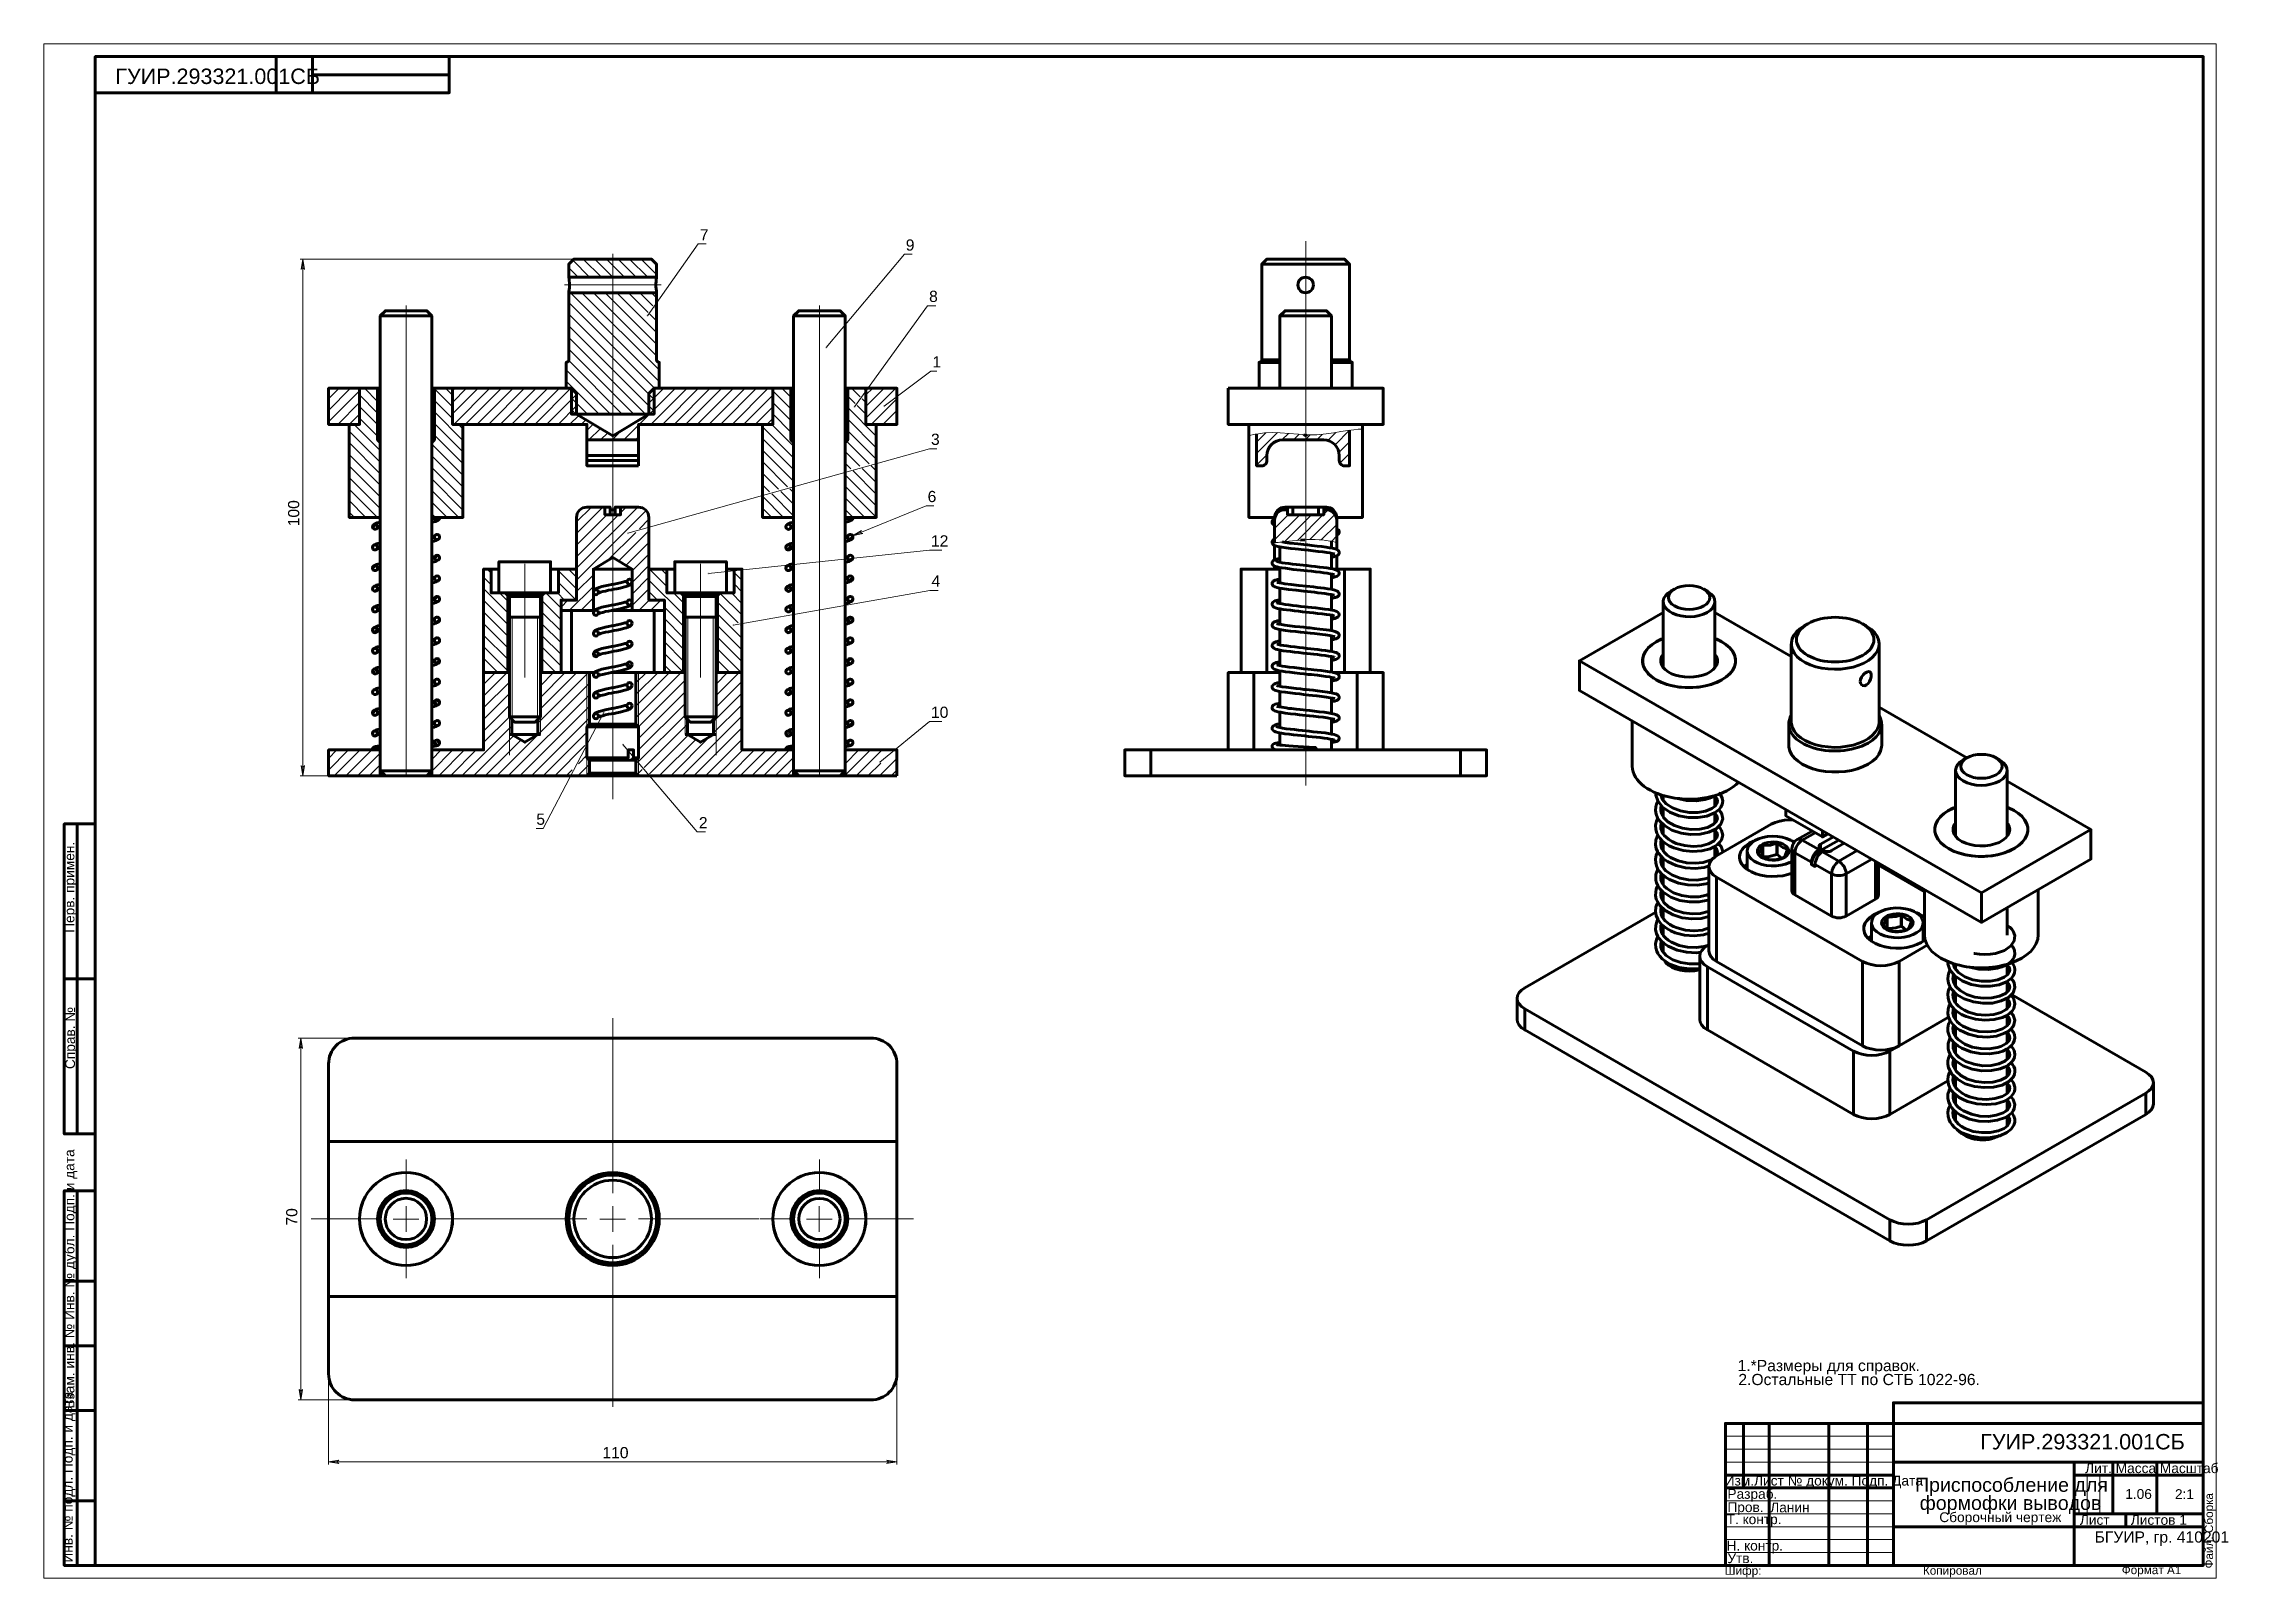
# Model space of a CAD drawing. Header units: millimetres. Extents: x 1142 to 3824, y -37 to 1280.
# Drawn here: x 1142 to 1455.6, y 705 to 925.3 of the extents above; entities that cross this region are included whole.
import ezdxf

# ---------------------------------------------------------------- set-up
doc = ezdxf.new("R2010")
doc.units = ezdxf.units.MM
doc.header["$LTSCALE"] = 0.5
doc.layers.add('PDF _Геометрия', color=7, linetype='Continuous')
doc.layers.add('PDF _Текст', color=7, linetype='Continuous')
doc.styles.add('PDF Arial', font='arial.ttf')

msp = doc.modelspace()

# ---------------------------------------------------------------- texts
at = {"layer": 'PDF _Текст', "lineweight": 13, "attachment_point": 7, "style": 'PDF Arial'}
for s, insert, char_height in [('ГУИР.293321.001СБ', (1152.29, 919.47), 2.2129), ('7', (1236.2, 897.05), 1.61), ('9', (1265.76, 895.56), 1.61), ('8', (1269.11, 888.19), 1.61), ('1', (1269.59, 878.81), 1.61), ('3', (1269.38, 867.67), 1.61), ('6', (1268.9, 859.46), 1.61), ('12', (1269.38, 853.11), 1.609), ('4', (1269.45, 847.34), 1.61), ('10', (1269.38, 828.49), 1.609), ('5', (1212.72, 813.14), 1.61), ('2', (1236.06, 812.66), 1.61), ('1.*Размеры для справок.', (1385.18, 734.25), 1.6094), ('2.Остальные ТТ по СТБ 1022-96.', (1385.29, 732.71), 1.6094), ('ГУИР.293321.001СБ', (1420.01, 723.47), 2.2129), ('110', (1222.21, 722.21), 1.609), ('Лит. Масса Масштаб', (1435.08, 720.08), 1.4082), ('Изм.Лист № докум. Подп. Дата', (1383.33, 717.89), 1.4082), ('Приспособление для', (1410.65, 716.81), 2.0117), ('Разраб.', (1383.72, 715.99), 1.408), ('Пров.', (1383.72, 714.08), 1.408), ('Ланин', (1389.87, 714.45), 1.408), ('формофки выводов', (1411.32, 714.21), 2.0117), ('1.06', (1440.83, 716.38), 1.408), ('2:1', (1447.97, 716.38), 1.408), ('Т. контр.', (1383.61, 712.35), 1.408), ('Сборочный чертеж', (1414.14, 712.64), 1.4082), ('Лист', (1434.32, 712.66), 1.408), ('Листов 1', (1441.63, 712.66), 1.408), ('Н. контр.', (1383.61, 708.56), 1.408), ('БГУИР, гр. 410201', (1436.43, 709.64), 1.6094), ('Шифр:', (1383.33, 705.14), 1.207), ('Утв.', (1383.71, 707.16), 1.408), ('Копировал', (1411.79, 705.15), 1.207), ('Формат A1', (1440.33, 705.23), 1.207)]:
    msp.add_mtext(s, dxfattribs=dict(at, insert=insert, char_height=char_height))
at = {"layer": 'PDF _Текст', "lineweight": 13, "attachment_point": 7, "rotation": 90, "style": 'PDF Arial'}
for s, insert, char_height in [('100', (1178.71, 856.01), 1.609), ('Перв. примен.', (1146.83, 797.65), 1.4082), ('Справ. №', (1146.92, 778.1), 1.408), ('Взам. инв. № Инв. № дубл. Подп. и дата', (1146.83, 729.36), 1.4082), ('70', (1178.44, 755.63), 1.609), ('Инв. № подл. Подп. и дата', (1146.56, 707.26), 1.4082), ('Файл: Сборка', (1453.8, 706.41), 1.207)]:
    msp.add_mtext(s, dxfattribs=dict(at, insert=insert, char_height=char_height))

# ---------------------------------------------------------------- hatches: boundary and pattern name
at = {"layer": 'PDF _Геометрия', "lineweight": 13, "transparency": 33554559}
h = msp.add_hatch(color=256, dxfattribs=at)
h.paths.add_polyline_path([(1179.42, 892.88), (1179.39, 892.96), (1179.35, 893.02), (1179.29, 893.07), (1179.22, 893.1), (1179.14, 893.1), (1179.08, 893.07), (1179.01, 893.02), (1178.99, 892.96), (1178.96, 892.88), (1179.18, 894.37)], flags=0)
h.paths.add_polyline_path([(1178.96, 821.68), (1178.99, 821.6), (1179.01, 821.53), (1179.08, 821.49), (1179.14, 821.47), (1179.22, 821.47), (1179.29, 821.49), (1179.35, 821.53), (1179.39, 821.6), (1179.42, 821.68), (1179.18, 820.2)], flags=0)
h.paths.add_polyline_path([(1179.14, 781.05), (1179.12, 781.13), (1179.08, 781.2), (1179.03, 781.25), (1178.95, 781.28), (1178.88, 781.28), (1178.8, 781.25), (1178.75, 781.2), (1178.71, 781.13), (1178.69, 781.05), (1178.92, 782.55)], flags=0)
h.paths.add_polyline_path([(1178.69, 732.11), (1178.71, 732.03), (1178.75, 731.96), (1178.8, 731.91), (1178.88, 731.89), (1178.95, 731.89), (1179.03, 731.91), (1179.08, 731.96), (1179.12, 732.03), (1179.14, 732.11), (1178.92, 730.62)], flags=0)
h = msp.add_hatch(color=256, dxfattribs=at)
h.paths.add_polyline_path([(1254.24, 881.55), (1254.27, 881.53), (1254.3, 881.52), (1254.33, 881.51), (1254.37, 881.52), (1254.4, 881.52), (1254.43, 881.55), (1254.45, 881.57), (1254.48, 881.6), (1254.49, 881.63), (1254.49, 881.67), (1254.49, 881.69), (1254.48, 881.73), (1254.47, 881.76), (1254.44, 881.78), (1254.41, 881.8), (1254.37, 881.81), (1254.35, 881.82), (1254.31, 881.81), (1254.28, 881.81), (1254.24, 881.78), (1254.22, 881.76), (1254.2, 881.73), (1254.19, 881.7), (1254.19, 881.67), (1254.19, 881.64), (1254.2, 881.6), (1254.22, 881.57), (1254.24, 881.55), (1254.33, 881.67)], flags=0)
h.paths.add_polyline_path([(1258.31, 873.02), (1258.34, 873), (1258.38, 872.99), (1258.4, 872.99), (1258.44, 873), (1258.47, 873.02), (1258.49, 873.03), (1258.52, 873.06), (1258.53, 873.08), (1258.55, 873.12), (1258.55, 873.15), (1258.55, 873.19), (1258.53, 873.21), (1258.51, 873.25), (1258.48, 873.27), (1258.46, 873.29), (1258.43, 873.29), (1258.39, 873.31), (1258.35, 873.29), (1258.32, 873.28), (1258.3, 873.27), (1258.27, 873.24), (1258.26, 873.2), (1258.25, 873.17), (1258.25, 873.14), (1258.25, 873.11), (1258.26, 873.07), (1258.29, 873.04), (1258.31, 873.02), (1258.4, 873.15)], flags=0)
h.paths.add_polyline_path([(1262.54, 873.16), (1262.56, 873.14), (1262.59, 873.12), (1262.62, 873.11), (1262.66, 873.1), (1262.68, 873.11), (1262.72, 873.11), (1262.75, 873.14), (1262.77, 873.16), (1262.8, 873.19), (1262.8, 873.21), (1262.81, 873.25), (1262.81, 873.28), (1262.8, 873.32), (1262.79, 873.34), (1262.76, 873.37), (1262.73, 873.38), (1262.69, 873.4), (1262.67, 873.41), (1262.63, 873.4), (1262.59, 873.4), (1262.56, 873.37), (1262.54, 873.36), (1262.52, 873.32), (1262.51, 873.29), (1262.51, 873.25), (1262.51, 873.23), (1262.52, 873.19), (1262.54, 873.16), (1262.66, 873.25)], flags=0)
h.paths.add_polyline_path([(1228.59, 886.13), (1228.63, 886.11), (1228.65, 886.1), (1228.69, 886.1), (1228.72, 886.1), (1228.76, 886.11), (1228.78, 886.14), (1228.81, 886.17), (1228.82, 886.19), (1228.83, 886.22), (1228.83, 886.26), (1228.82, 886.3), (1228.81, 886.32), (1228.8, 886.35), (1228.77, 886.38), (1228.74, 886.39), (1228.7, 886.4), (1228.66, 886.4), (1228.64, 886.39), (1228.6, 886.38), (1228.57, 886.36), (1228.56, 886.34), (1228.53, 886.31), (1228.53, 886.27), (1228.52, 886.24), (1228.53, 886.21), (1228.55, 886.18), (1228.56, 886.15), (1228.59, 886.13), (1228.68, 886.24)], flags=0)
h.paths.add_polyline_path([(1259.41, 855.42), (1259.36, 855.37), (1259.31, 855.3), (1259.28, 855.24), (1259.29, 855.16), (1259.32, 855.09), (1259.37, 855.03), (1259.44, 855), (1259.5, 854.99), (1259.58, 854.99), (1258.13, 854.65)], flags=0)
h.paths.add_polyline_path([(1225.72, 854.98), (1225.73, 854.94), (1225.76, 854.91), (1225.79, 854.88), (1225.81, 854.87), (1225.84, 854.86), (1225.88, 854.86), (1225.92, 854.86), (1225.94, 854.87), (1225.97, 854.9), (1226, 854.92), (1226.01, 854.95), (1226.02, 854.99), (1226.02, 855.01), (1226.02, 855.05), (1226.01, 855.08), (1225.98, 855.11), (1225.96, 855.13), (1225.93, 855.15), (1225.89, 855.16), (1225.86, 855.16), (1225.83, 855.16), (1225.8, 855.15), (1225.77, 855.12), (1225.75, 855.09), (1225.73, 855.07), (1225.72, 855.04), (1225.72, 855), (1225.72, 854.98), (1225.86, 855.01)], flags=0)
h.paths.add_polyline_path([(1261.94, 822.04), (1261.96, 822.03), (1261.99, 822.01), (1262.03, 821.99), (1262.05, 821.99), (1262.09, 821.99), (1262.12, 822.01), (1262.15, 822.03), (1262.17, 822.06), (1262.2, 822.08), (1262.2, 822.11), (1262.21, 822.15), (1262.2, 822.18), (1262.18, 822.21), (1262.17, 822.24), (1262.15, 822.27), (1262.12, 822.28), (1262.08, 822.29), (1262.05, 822.29), (1262.01, 822.29), (1261.99, 822.28), (1261.96, 822.27), (1261.94, 822.24), (1261.92, 822.21), (1261.91, 822.18), (1261.9, 822.15), (1261.91, 822.11), (1261.92, 822.08), (1261.94, 822.04), (1262.05, 822.15)], flags=0)
h.paths.add_polyline_path([(1237.29, 849.22), (1237.29, 849.18), (1237.3, 849.15), (1237.33, 849.13), (1237.35, 849.1), (1237.38, 849.09), (1237.42, 849.07), (1237.44, 849.07), (1237.48, 849.09), (1237.51, 849.1), (1237.54, 849.13), (1237.56, 849.15), (1237.57, 849.18), (1237.59, 849.21), (1237.59, 849.24), (1237.57, 849.28), (1237.56, 849.31), (1237.54, 849.34), (1237.51, 849.36), (1237.48, 849.38), (1237.46, 849.38), (1237.42, 849.38), (1237.38, 849.38), (1237.35, 849.36), (1237.33, 849.34), (1237.3, 849.31), (1237.29, 849.28), (1237.29, 849.24), (1237.29, 849.22), (1237.43, 849.23)], flags=0)
h.paths.add_polyline_path([(1225.05, 824.81), (1225.03, 824.78), (1225.01, 824.74), (1225, 824.71), (1225, 824.67), (1225, 824.65), (1225.01, 824.61), (1225.04, 824.58), (1225.07, 824.56), (1225.09, 824.54), (1225.12, 824.53), (1225.16, 824.53), (1225.2, 824.54), (1225.22, 824.54), (1225.25, 824.57), (1225.28, 824.6), (1225.29, 824.62), (1225.3, 824.66), (1225.3, 824.69), (1225.3, 824.73), (1225.29, 824.75), (1225.26, 824.78), (1225.25, 824.81), (1225.21, 824.82), (1225.18, 824.83), (1225.15, 824.83), (1225.12, 824.83), (1225.08, 824.82), (1225.05, 824.81), (1225.16, 824.69)], flags=0)
h.paths.add_polyline_path([(1222.46, 829.42), (1222.44, 829.44), (1222.4, 829.44), (1222.36, 829.44), (1222.33, 829.42), (1222.31, 829.41), (1222.28, 829.38), (1222.25, 829.36), (1222.24, 829.32), (1222.24, 829.29), (1222.24, 829.25), (1222.25, 829.23), (1222.27, 829.19), (1222.29, 829.17), (1222.32, 829.15), (1222.36, 829.14), (1222.38, 829.14), (1222.42, 829.14), (1222.45, 829.15), (1222.49, 829.16), (1222.5, 829.19), (1222.53, 829.21), (1222.54, 829.24), (1222.54, 829.28), (1222.54, 829.32), (1222.53, 829.34), (1222.52, 829.37), (1222.49, 829.4), (1222.46, 829.42), (1222.4, 829.28)], flags=0)
h.paths.add_polyline_path([(1240.86, 841.79), (1240.86, 841.76), (1240.88, 841.72), (1240.9, 841.7), (1240.94, 841.68), (1240.96, 841.67), (1241, 841.67), (1241.03, 841.67), (1241.07, 841.67), (1241.09, 841.7), (1241.12, 841.71), (1241.13, 841.75), (1241.15, 841.77), (1241.16, 841.81), (1241.16, 841.84), (1241.15, 841.88), (1241.13, 841.91), (1241.11, 841.93), (1241.08, 841.94), (1241.04, 841.96), (1241.02, 841.97), (1240.98, 841.97), (1240.95, 841.96), (1240.91, 841.94), (1240.88, 841.92), (1240.87, 841.89), (1240.86, 841.85), (1240.85, 841.83), (1240.86, 841.79), (1241, 841.81)], flags=0)
h = msp.add_hatch(color=256, dxfattribs=at)
h.paths.add_polyline_path([(1184.38, 721.94), (1184.3, 721.92), (1184.23, 721.89), (1184.19, 721.83), (1184.17, 721.76), (1184.17, 721.68), (1184.19, 721.62), (1184.23, 721.55), (1184.3, 721.51), (1184.38, 721.49), (1182.9, 721.72)], flags=0)
h.paths.add_polyline_path([(1263, 721.49), (1263.07, 721.51), (1263.14, 721.55), (1263.19, 721.62), (1263.22, 721.68), (1263.22, 721.76), (1263.19, 721.83), (1263.14, 721.89), (1263.07, 721.92), (1263, 721.94), (1264.49, 721.72)], flags=0)

# ---------------------------------------------------------------- linework, layer by layer
at = {"layer": 'PDF _Геометрия', "lineweight": 20}
for points in [[(1453.9, 705), (1142, 705), (1142, 925.29), (1453.9, 925.29)], [(1179.42, 892.88), (1179.39, 892.96), (1179.35, 893.02), (1179.29, 893.07), (1179.22, 893.1), (1179.14, 893.1), (1179.08, 893.07), (1179.01, 893.02), (1178.99, 892.96), (1178.96, 892.88), (1179.18, 894.37)], [(1259.41, 855.42), (1259.36, 855.37), (1259.31, 855.3), (1259.28, 855.24), (1259.29, 855.16), (1259.32, 855.09), (1259.37, 855.03), (1259.44, 855), (1259.5, 854.99), (1259.58, 854.99), (1258.13, 854.65)], [(1219.98, 820.21), (1219.98, 835.02)], [(1227.4, 835.02), (1227.4, 820.21)], [(1178.96, 821.68), (1178.99, 821.6), (1179.01, 821.53), (1179.08, 821.49), (1179.14, 821.47), (1179.22, 821.47), (1179.29, 821.49), (1179.35, 821.53), (1179.39, 821.6), (1179.42, 821.68), (1179.18, 820.2)], [(1179.14, 781.05), (1179.12, 781.13), (1179.08, 781.2), (1179.03, 781.25), (1178.95, 781.28), (1178.88, 781.28), (1178.8, 781.25), (1178.75, 781.2), (1178.71, 781.13), (1178.69, 781.05), (1178.92, 782.55)], [(1178.69, 732.11), (1178.71, 732.03), (1178.75, 731.96), (1178.8, 731.91), (1178.88, 731.89), (1178.95, 731.89), (1179.03, 731.91), (1179.08, 731.96), (1179.12, 732.03), (1179.14, 732.11), (1178.92, 730.62)], [(1184.38, 721.94), (1184.3, 721.92), (1184.23, 721.89), (1184.19, 721.83), (1184.17, 721.76), (1184.17, 721.68), (1184.19, 721.62), (1184.23, 721.55), (1184.3, 721.51), (1184.38, 721.49), (1182.9, 721.72)], [(1263, 721.49), (1263.07, 721.51), (1263.14, 721.55), (1263.19, 721.62), (1263.22, 721.68), (1263.22, 721.76), (1263.19, 721.83), (1263.14, 721.89), (1263.07, 721.92), (1263, 721.94), (1264.49, 721.72)]]:
    msp.add_lwpolyline(points, close=True, dxfattribs=at)
at = {"layer": 'PDF _Геометрия', "lineweight": 60}
for points in [[(1175.38, 923.44), (1149.41, 923.44), (1149.41, 706.84), (1452.04, 706.84), (1452.04, 727.24), (1383.43, 727.24), (1383.43, 706.84), (1452.04, 706.84), (1452.04, 923.44), (1149.41, 923.44), (1149.41, 918.25), (1175.38, 918.25), (1175.38, 923.44), (1200.22, 923.44), (1200.22, 918.25), (1175.38, 918.25)], [(1180.57, 923.44), (1180.57, 918.25)], [(1180.57, 920.84), (1200.22, 920.84)], [(1329.85, 875.82), (1329.85, 879.53), (1329.77, 879.55), (1329.71, 879.56), (1329.64, 879.6), (1329.59, 879.64), (1329.54, 879.7), (1329.5, 879.76), (1329.49, 879.83), (1329.47, 879.9), (1329.47, 893.62), (1328.74, 894.37), (1328.71, 894.37), (1328.61, 894.37), (1328.41, 894.37), (1328.15, 894.37), (1327.81, 894.37), (1327.39, 894.37), (1326.92, 894.37), (1326.38, 894.37), (1325.81, 894.37), (1325.18, 894.37), (1324.53, 894.37), (1323.86, 894.37), (1323.17, 894.37), (1322.49, 894.37), (1321.82, 894.37), (1321.16, 894.37), (1320.54, 894.37), (1319.96, 894.37), (1319.42, 894.37), (1318.94, 894.37), (1318.53, 894.37), (1318.19, 894.37), (1317.92, 894.37), (1317.74, 894.37), (1317.63, 894.37), (1317.61, 894.37), (1316.86, 893.62), (1316.86, 879.9), (1316.86, 879.83), (1316.83, 879.76), (1316.81, 879.7), (1316.76, 879.64), (1316.7, 879.6), (1316.64, 879.56), (1316.57, 879.55), (1316.49, 879.53), (1316.49, 875.82)], [(1217.39, 891.77), (1230, 891.77)], [(1329.47, 893.62), (1329.46, 893.62), (1329.38, 893.62), (1329.21, 893.62), (1328.96, 893.62), (1328.64, 893.62), (1328.23, 893.62), (1327.76, 893.62), (1327.22, 893.62), (1326.63, 893.62), (1326.01, 893.62), (1325.33, 893.62), (1324.62, 893.62), (1323.9, 893.62), (1323.17, 893.62), (1322.43, 893.62), (1321.71, 893.62), (1321.02, 893.62), (1320.34, 893.62), (1319.71, 893.62), (1319.12, 893.62), (1318.59, 893.62), (1318.12, 893.62), (1317.71, 893.62), (1317.38, 893.62), (1317.13, 893.62), (1316.96, 893.62), (1316.87, 893.62), (1316.86, 893.62)], [(1230, 889.54), (1217.39, 889.54)], [(1197.72, 820.2), (1197.68, 820.2), (1197.57, 820.2), (1197.36, 820.2), (1197.08, 820.2), (1196.99, 820.2), (1197.72, 820.93), (1197.72, 886.21), (1196.99, 886.95), (1196.92, 886.95), (1196.79, 886.95), (1196.58, 886.95), (1196.31, 886.95), (1195.96, 886.95), (1195.56, 886.95), (1195.13, 886.95), (1194.66, 886.95), (1194.18, 886.95), (1193.68, 886.95), (1193.21, 886.95), (1192.75, 886.95), (1192.32, 886.95), (1191.94, 886.95), (1191.63, 886.95), (1191.36, 886.95), (1191.18, 886.95), (1191.08, 886.95), (1191.05, 886.95), (1190.32, 886.21), (1190.32, 820.93), (1191.05, 820.2), (1190.96, 820.2), (1190.68, 820.2), (1190.47, 820.2), (1190.36, 820.2), (1190.32, 820.2)], [(1197.72, 886.21), (1197.66, 886.21), (1197.51, 886.21), (1197.29, 886.21), (1197, 886.21), (1196.65, 886.21), (1196.24, 886.21), (1195.79, 886.21), (1195.3, 886.21), (1194.78, 886.21), (1194.24, 886.21), (1193.71, 886.21), (1193.17, 886.21), (1192.65, 886.21), (1192.16, 886.21), (1191.72, 886.21), (1191.31, 886.21), (1190.97, 886.21), (1190.7, 886.21), (1190.5, 886.21), (1190.37, 886.21), (1190.32, 886.21)], [(1257.07, 820.2), (1257.03, 820.2), (1256.9, 820.2), (1256.7, 820.2), (1256.43, 820.2), (1256.32, 820.2), (1257.07, 820.93), (1257.07, 886.21), (1256.32, 886.95), (1256.28, 886.95), (1256.17, 886.95), (1255.97, 886.95), (1255.7, 886.95), (1255.37, 886.95), (1254.98, 886.95), (1254.56, 886.95), (1254.09, 886.95), (1253.6, 886.95), (1253.12, 886.95), (1252.63, 886.95), (1252.16, 886.95), (1251.73, 886.95), (1251.35, 886.95), (1251.01, 886.95), (1250.75, 886.95), (1250.55, 886.95), (1250.44, 886.95), (1250.4, 886.95), (1249.65, 886.21), (1249.65, 820.93), (1250.4, 820.2), (1250.29, 820.2), (1250.02, 820.2), (1249.82, 820.2), (1249.69, 820.2), (1249.65, 820.2)], [(1257.07, 886.21), (1257.03, 886.21), (1256.91, 886.21), (1256.72, 886.21), (1256.45, 886.21), (1256.13, 886.21), (1255.73, 886.21), (1255.29, 886.21), (1254.81, 886.21), (1254.3, 886.21), (1253.76, 886.21), (1253.22, 886.21), (1252.69, 886.21), (1252.16, 886.21), (1251.67, 886.21), (1251.19, 886.21), (1250.79, 886.21), (1250.42, 886.21), (1250.12, 886.21), (1249.9, 886.21), (1249.74, 886.21), (1249.66, 886.21), (1249.65, 886.21)], [(1326.88, 875.82), (1326.88, 886.21), (1326.14, 886.95), (1326.1, 886.95), (1325.98, 886.95), (1325.78, 886.95), (1325.51, 886.95), (1325.17, 886.95), (1324.76, 886.95), (1324.32, 886.95), (1323.85, 886.95), (1323.35, 886.95), (1322.84, 886.95), (1322.36, 886.95), (1321.88, 886.95), (1321.45, 886.95), (1321.06, 886.95), (1320.75, 886.95), (1320.48, 886.95), (1320.31, 886.95), (1320.22, 886.95), (1320.21, 886.95), (1319.46, 886.21), (1319.46, 875.82)], [(1326.88, 886.21), (1326.83, 886.21), (1326.7, 886.21), (1326.49, 886.21), (1326.2, 886.21), (1325.84, 886.21), (1325.4, 886.21), (1324.93, 886.21), (1324.41, 886.21), (1323.86, 886.21), (1323.3, 886.21), (1322.73, 886.21), (1322.17, 886.21), (1321.64, 886.21), (1321.14, 886.21), (1320.69, 886.21), (1320.3, 886.21), (1319.97, 886.21), (1319.73, 886.21), (1319.56, 886.21), (1319.48, 886.21), (1319.46, 886.21)], [(1319.46, 879.53), (1319.01, 879.53), (1318.46, 879.53), (1317.95, 879.53), (1317.51, 879.53), (1317.16, 879.53), (1316.87, 879.53), (1316.66, 879.53), (1316.53, 879.53), (1316.49, 879.53)], [(1316.86, 879.9), (1316.87, 879.9), (1316.96, 879.9), (1317.13, 879.9), (1317.38, 879.9), (1317.71, 879.9), (1318.12, 879.9), (1318.59, 879.9), (1319.12, 879.9), (1319.46, 879.9)], [(1326.88, 879.9), (1327.22, 879.9), (1327.76, 879.9), (1328.23, 879.9), (1328.64, 879.9), (1328.96, 879.9), (1329.21, 879.9), (1329.38, 879.9), (1329.46, 879.9), (1329.47, 879.9)], [(1329.85, 879.53), (1329.8, 879.53), (1329.68, 879.53), (1329.47, 879.53), (1329.18, 879.53), (1328.82, 879.53), (1328.39, 879.53), (1327.89, 879.53), (1327.33, 879.53), (1326.88, 879.53)], [(1189.94, 868.41), (1190.32, 868.03), (1190.32, 857.28), (1185.86, 857.28), (1185.86, 870.64), (1187.35, 870.64), (1187.35, 875.82), (1182.9, 875.82), (1182.9, 870.64), (1187.35, 870.64), (1187.35, 875.82), (1189.94, 875.82), (1189.98, 875.82), (1190.11, 875.82), (1190.3, 875.82), (1190.32, 875.82)], [(1190.32, 868.41), (1190.3, 868.41), (1190.11, 868.41), (1189.98, 868.41), (1189.94, 868.41), (1189.94, 875.82)], [(1198.1, 875.82), (1198.06, 875.82), (1197.93, 875.82), (1197.74, 875.82), (1197.72, 875.82)], [(1218.5, 872.11), (1218.5, 875.06), (1217.74, 875.82), (1200.69, 875.82), (1200.69, 870.64), (1219.98, 870.64), (1219.98, 868.41), (1227.4, 868.41), (1227.4, 870.64), (1246.68, 870.64), (1246.68, 875.82), (1249.28, 875.82), (1249.32, 875.82), (1249.44, 875.82), (1249.65, 875.82)], [(1228.89, 872.11), (1228.89, 875.06), (1229.65, 875.82), (1246.68, 875.82), (1246.68, 870.64), (1245.2, 870.64), (1245.2, 857.28), (1249.65, 857.28), (1249.65, 868.03), (1249.28, 868.41)], [(1249.65, 868.41), (1249.44, 868.41), (1249.32, 868.41), (1249.28, 868.41), (1249.28, 875.82)], [(1257.07, 868.41), (1257.28, 868.41), (1257.4, 868.41), (1257.44, 868.41), (1257.44, 875.82), (1260.04, 875.82), (1260.04, 870.64), (1264.49, 870.64), (1264.49, 875.82), (1260.04, 875.82), (1260.04, 870.64), (1261.52, 870.64), (1261.52, 857.28), (1257.07, 857.28), (1257.07, 868.03), (1257.44, 868.41)], [(1257.44, 875.82), (1257.4, 875.82), (1257.28, 875.82), (1257.07, 875.82)], [(1217.75, 872.11), (1229.62, 872.11)], [(1315.02, 870.64), (1315.02, 869), (1315.02, 857.28), (1315.07, 857.28), (1315.2, 857.28), (1315.42, 857.28), (1315.72, 857.28), (1316.09, 857.28), (1316.53, 857.28), (1317.06, 857.28), (1317.63, 857.28), (1318.26, 857.28), (1318.72, 857.28)], [(1329.47, 869.8), (1329.47, 864.7), (1328.74, 864.7), (1328.58, 864.71), (1328.45, 864.75), (1328.32, 864.83), (1328.2, 864.92), (1328.11, 865.02), (1328.05, 865.15), (1328.01, 865.3), (1327.99, 865.44), (1327.99, 866.17), (1327.95, 866.62), (1327.82, 867.04), (1327.61, 867.42), (1327.34, 867.76), (1327, 868.03), (1326.62, 868.24), (1326.2, 868.36), (1325.77, 868.41), (1319.83, 868.41), (1319.4, 868.36), (1318.98, 868.24), (1318.6, 868.03), (1318.26, 867.76), (1317.99, 867.42), (1317.78, 867.04), (1317.65, 866.62), (1317.61, 866.17), (1317.61, 865.44), (1317.59, 865.3), (1317.55, 865.15), (1317.49, 865.02), (1317.4, 864.92), (1317.28, 864.83), (1317.15, 864.75), (1317.02, 864.71), (1316.86, 864.7), (1316.13, 864.7), (1316.13, 869.26)], [(1323.41, 869.14), (1323.17, 869), (1322.88, 869.17)], [(1327.61, 857.28), (1328.26, 857.28), (1328.87, 857.28), (1329.43, 857.28), (1329.93, 857.28), (1330.36, 857.28), (1330.72, 857.28), (1330.99, 857.28), (1331.19, 857.28), (1331.3, 857.28), (1331.33, 857.28), (1331.33, 869.96), (1331.33, 870.64)], [(1198.1, 868.41), (1198.06, 868.41), (1197.93, 868.41), (1197.74, 868.41), (1197.72, 868.41)], [(1227.4, 868.41), (1227.4, 868.36), (1227.4, 868.24), (1227.4, 868.03), (1227.4, 867.76), (1227.4, 867.42), (1227.4, 867.04), (1227.4, 866.62), (1227.4, 866.17), (1219.98, 866.17), (1219.98, 866.62), (1219.98, 867.04), (1219.98, 867.42), (1219.98, 867.76), (1219.98, 868.03), (1219.98, 868.24), (1219.98, 868.36), (1219.98, 868.41)], [(1219.98, 866.17), (1219.98, 865.44)], [(1227.4, 866.17), (1227.4, 865.44)], [(1190.32, 856.58), (1189.89, 856.49), (1189.66, 856.43), (1189.47, 856.32), (1189.28, 856.17), (1189.21, 855.94)], [(1197.72, 856.62), (1198, 856.66), (1198.23, 856.72), (1198.42, 856.78), (1198.53, 856.85)], [(1198.83, 857.19), (1198.83, 857.2)], [(1223.31, 857.66), (1223.31, 858.39), (1223.31, 858.77), (1223.17, 858.77), (1223.04, 858.77), (1222.91, 858.77), (1222.79, 858.77), (1222.7, 858.77), (1222.63, 858.77), (1222.59, 858.77), (1222.58, 858.77)], [(1223.31, 858.39), (1224.06, 858.39)], [(1224.06, 857.66), (1224.06, 858.39), (1224.06, 858.77), (1224.2, 858.77), (1224.35, 858.77), (1224.48, 858.77), (1224.58, 858.77), (1224.67, 858.77), (1224.74, 858.77), (1224.79, 858.77), (1224.81, 858.77)], [(1249.65, 856.58), (1249.22, 856.49), (1249.01, 856.43), (1248.81, 856.32), (1248.63, 856.17), (1248.54, 855.94)], [(1257.07, 856.62), (1257.33, 856.66), (1257.57, 856.72), (1257.75, 856.78), (1257.88, 856.85)], [(1258.17, 857.19), (1258.18, 857.2)], [(1318.72, 857.06), (1318.63, 857.02), (1318.55, 856.96), (1318.5, 856.92), (1318.48, 856.91), (1318.47, 856.9), (1318.43, 856.85), (1318.38, 856.77), (1318.35, 856.64), (1318.36, 856.51), (1318.42, 856.41), (1318.48, 856.34), (1318.56, 856.27), (1318.72, 856.19)], [(1320.58, 858.39), (1320.58, 858.77), (1320.21, 858.77), (1319.91, 858.73), (1319.63, 858.65), (1319.39, 858.51), (1319.15, 858.32), (1318.97, 858.1), (1318.84, 857.85), (1318.74, 857.57), (1318.72, 857.28), (1318.72, 856.91)], [(1318.72, 853.65), (1318.72, 856.91), (1318.74, 857.2), (1318.84, 857.47), (1318.97, 857.74), (1319.15, 857.96), (1319.39, 858.14), (1319.63, 858.29), (1319.91, 858.36), (1320.21, 858.39), (1320.58, 858.39), (1320.58, 857.66), (1325.77, 857.66), (1325.77, 858.39), (1326.14, 858.39), (1326.42, 858.36), (1326.71, 858.29), (1326.96, 858.14), (1327.18, 857.96), (1327.37, 857.74), (1327.51, 857.47), (1327.59, 857.2), (1327.63, 856.91), (1327.63, 853.68), (1327.63, 852.69)], [(1321.32, 857.66), (1321.32, 858.77), (1321.18, 858.77), (1321.03, 858.77), (1320.9, 858.77), (1320.8, 858.77), (1320.69, 858.77), (1320.63, 858.77), (1320.59, 858.77), (1320.58, 858.77)], [(1325.02, 858.77), (1321.32, 858.77)], [(1325.77, 858.39), (1325.77, 858.77), (1325.76, 858.77), (1325.7, 858.77), (1325.64, 858.77), (1325.55, 858.77), (1325.44, 858.77), (1325.31, 858.77), (1325.17, 858.77), (1325.02, 858.77), (1325.02, 857.66)], [(1327.63, 857.28), (1327.59, 857.57), (1327.51, 857.85), (1327.37, 858.1), (1327.18, 858.32), (1326.96, 858.51), (1326.71, 858.65), (1326.42, 858.73), (1326.14, 858.77), (1325.77, 858.77)], [(1190.32, 853.63), (1189.98, 853.56), (1189.74, 853.48), (1189.49, 853.37), (1189.28, 853.2), (1189.19, 852.99)], [(1189.98, 855.79), (1190.02, 855.77), (1190.13, 855.8), (1190.32, 855.83)], [(1198.05, 854.58), (1198.05, 854.6), (1198, 854.61), (1197.89, 854.6), (1197.72, 854.56)], [(1197.72, 853.81), (1198.08, 853.88), (1198.31, 853.95), (1198.55, 854.07), (1198.76, 854.24), (1198.83, 854.45)], [(1249.65, 853.63), (1249.31, 853.56), (1249.07, 853.48), (1248.83, 853.37), (1248.63, 853.2), (1248.54, 852.99)], [(1249.32, 855.79), (1249.35, 855.77), (1249.47, 855.8), (1249.65, 855.83)], [(1257.38, 854.58), (1257.38, 854.6), (1257.34, 854.61), (1257.24, 854.6), (1257.07, 854.56)], [(1257.07, 853.81), (1257.41, 853.88), (1257.64, 853.95), (1257.89, 854.07), (1258.09, 854.24), (1258.18, 854.45)], [(1318.72, 854.18), (1318.65, 854.14), (1318.57, 854.1), (1318.56, 854.09), (1318.55, 854.09), (1318.55, 854.07), (1318.53, 854.07), (1318.53, 854.06), (1318.52, 854.06), (1318.52, 854.05), (1318.51, 854.03), (1318.51, 854.02), (1318.5, 854.02), (1318.48, 854.01), (1318.46, 853.97), (1318.43, 853.93), (1318.36, 853.8), (1318.35, 853.68), (1318.38, 853.59), (1318.39, 853.55)], [(1318.36, 853.61), (1318.39, 853.55), (1318.46, 853.44), (1318.61, 853.31), (1318.84, 853.22), (1319.18, 853.13), (1319.75, 853.03), (1320.37, 852.93), (1321.05, 852.84), (1321.66, 852.78), (1322.16, 852.71), (1322.55, 852.67), (1323.01, 852.62), (1323.57, 852.57), (1324.23, 852.49), (1324.96, 852.41), (1325.63, 852.33), (1326.19, 852.25), (1326.63, 852.19), (1326.96, 852.12), (1327.2, 852.07), (1327.31, 852.03), (1327.33, 852.03)], [(1318.72, 851.21), (1318.72, 853.27)], [(1319.46, 853.08), (1319.46, 850.85)], [(1326.88, 851.59), (1327.21, 851.65), (1327.46, 851.72), (1327.63, 851.78), (1327.77, 851.86), (1327.93, 852.02), (1327.98, 852.14), (1327.98, 852.31), (1327.93, 852.45), (1327.86, 852.53), (1327.67, 852.67), (1327.41, 852.76), (1327.01, 852.86), (1326.61, 852.93), (1326.11, 853.01), (1325.51, 853.09), (1324.8, 853.17), (1324.08, 853.25), (1323.43, 853.33), (1322.89, 853.38), (1322.46, 853.43), (1322.05, 853.47), (1321.53, 853.52), (1320.9, 853.6), (1320.24, 853.69), (1319.8, 853.76)], [(1322.41, 854.01), (1323.04, 854.07)], [(1326.88, 852.88), (1326.88, 853.85)], [(1327.63, 854.75), (1327.65, 854.77), (1327.84, 854.88), (1327.93, 854.99), (1327.98, 855.13), (1327.97, 855.32), (1327.88, 855.49), (1327.75, 855.59), (1327.63, 855.66)], [(1190.32, 850.66), (1189.98, 850.59), (1189.74, 850.53), (1189.49, 850.4), (1189.28, 850.23), (1189.19, 850)], [(1189.99, 852.86), (1190, 852.86), (1190.04, 852.83), (1190.15, 852.84), (1190.32, 852.88)], [(1198.05, 851.63), (1198, 851.64), (1197.89, 851.63), (1197.72, 851.6)], [(1197.72, 850.84), (1198.08, 850.92), (1198.31, 850.98), (1198.55, 851.1), (1198.76, 851.27), (1198.83, 851.5)], [(1215.9, 849.85), (1215.9, 846.45), (1214.78, 846.45), (1214.78, 850.91), (1214.73, 850.91), (1214.6, 850.91), (1214.4, 850.91), (1214.12, 850.91), (1213.78, 850.91), (1213.38, 850.91), (1212.94, 850.91), (1212.44, 850.91), (1211.93, 850.91), (1211.39, 850.91), (1210.86, 850.91), (1210.32, 850.91), (1209.8, 850.91), (1209.3, 850.91), (1208.84, 850.91), (1208.44, 850.91), (1208.08, 850.91), (1207.8, 850.91), (1207.59, 850.91), (1207.44, 850.91), (1207.38, 850.91), (1207.36, 850.91), (1207.36, 846.45), (1206.25, 846.45), (1206.25, 849.85)], [(1241.12, 849.85), (1241.12, 846.45), (1240.01, 846.45), (1240.01, 850.91), (1239.98, 850.91), (1239.88, 850.91), (1239.69, 850.91), (1239.45, 850.91), (1239.12, 850.91), (1238.74, 850.91), (1238.31, 850.91), (1237.84, 850.91), (1237.33, 850.91), (1236.79, 850.91), (1236.25, 850.91), (1235.72, 850.91), (1235.19, 850.91), (1234.68, 850.91), (1234.21, 850.91), (1233.79, 850.91), (1233.41, 850.91), (1233.11, 850.91), (1232.86, 850.91), (1232.69, 850.91), (1232.6, 850.91), (1232.59, 850.91), (1232.59, 846.45), (1231.48, 846.45), (1231.48, 849.85)], [(1249.65, 850.66), (1249.31, 850.59), (1249.07, 850.53), (1248.83, 850.4), (1248.63, 850.23), (1248.54, 850)], [(1249.34, 852.86), (1249.38, 852.83), (1249.48, 852.84), (1249.65, 852.88)], [(1257.38, 851.63), (1257.34, 851.64), (1257.24, 851.63), (1257.07, 851.6)], [(1257.07, 850.84), (1257.41, 850.92), (1257.64, 850.98), (1257.89, 851.1), (1258.09, 851.27), (1258.18, 851.5)], [(1319.46, 851.4), (1319.32, 851.38), (1318.99, 851.3), (1318.72, 851.21), (1318.51, 851.08), (1318.36, 850.85), (1318.36, 850.67), (1318.4, 850.55), (1318.56, 850.4), (1318.7, 850.3), (1318.86, 850.24), (1319.08, 850.19), (1319.39, 850.12), (1319.78, 850.04), (1320.29, 849.98), (1320.84, 849.9), (1321.39, 849.83), (1321.92, 849.77), (1322.43, 849.72), (1322.92, 849.66), (1323.45, 849.61), (1324.03, 849.55), (1324.63, 849.48), (1325.23, 849.41), (1325.78, 849.34), (1326.28, 849.27), (1326.71, 849.21), (1327.04, 849.14), (1327.24, 849.09), (1327.29, 849.09), (1327.3, 849.09)], [(1318.72, 849.86), (1318.72, 850.3)], [(1326.88, 848.62), (1327.14, 848.67), (1327.71, 848.85), (1327.86, 848.97), (1327.94, 849.09), (1327.99, 849.23), (1327.98, 849.35), (1327.94, 849.47), (1327.82, 849.6), (1327.65, 849.7), (1327.44, 849.78), (1327.09, 849.89), (1326.69, 849.95), (1326.23, 850.03), (1325.72, 850.1), (1325.14, 850.16), (1324.54, 850.24), (1323.94, 850.3), (1323.36, 850.36), (1322.83, 850.42), (1322.34, 850.47), (1321.83, 850.53), (1321.3, 850.59), (1320.76, 850.66), (1320.22, 850.72), (1319.78, 850.79), (1319.45, 850.85), (1319.22, 850.91), (1319.08, 850.95), (1319.01, 850.97), (1319.02, 850.96)], [(1319.46, 850.11), (1319.46, 847.88)], [(1326.88, 849.93), (1326.88, 852.14)], [(1327.63, 851.78), (1327.63, 849.86)], [(1190.32, 847.69), (1189.98, 847.62), (1189.74, 847.56), (1189.49, 847.44), (1189.28, 847.26), (1189.21, 847.03)], [(1189.99, 849.89), (1190, 849.89), (1190.04, 849.86), (1190.15, 849.87), (1190.32, 849.91)], [(1189.99, 846.92), (1190, 846.92), (1190.04, 846.89), (1190.15, 846.92), (1190.32, 846.94)], [(1198.05, 848.66), (1198, 848.68), (1197.89, 848.66), (1197.72, 848.63)], [(1197.72, 847.88), (1198.08, 847.95), (1198.3, 848.02), (1198.55, 848.13), (1198.76, 848.32), (1198.83, 848.53)], [(1208.86, 835.01), (1208.83, 835.02), (1205.14, 835.02), (1205.14, 849.86), (1206.24, 849.86)], [(1207.36, 849.85), (1207.26, 849.85), (1206.91, 849.85), (1206.62, 849.85), (1206.42, 849.85), (1206.31, 849.85), (1206.25, 849.85), (1206.24, 849.86), (1206.28, 849.86), (1206.41, 849.86), (1206.61, 849.86), (1206.89, 849.86), (1207.23, 849.86), (1207.36, 849.86)], [(1215.92, 849.86), (1218.5, 849.86), (1218.5, 845.41), (1216.27, 845.41), (1216.27, 835.02), (1213.53, 835.02), (1213.53, 846.08), (1213.49, 846.08), (1213.36, 846.08), (1213.34, 846.08)], [(1214.78, 849.85), (1214.9, 849.85), (1215.25, 849.85), (1215.53, 849.85), (1215.74, 849.85), (1215.86, 849.85), (1215.9, 849.85), (1215.92, 849.86), (1215.88, 849.86), (1215.75, 849.86), (1215.56, 849.86), (1215.27, 849.86), (1214.91, 849.86), (1214.78, 849.86)], [(1220.91, 849.86), (1220.95, 849.86), (1221.08, 849.86), (1221.29, 849.86), (1221.56, 849.86), (1221.9, 849.86), (1222.29, 849.86), (1222.74, 849.86), (1223.21, 849.86), (1223.69, 849.86), (1224.18, 849.86), (1224.63, 849.86), (1225.08, 849.86), (1225.47, 849.86), (1225.83, 849.86), (1226.1, 849.86), (1226.3, 849.86), (1226.43, 849.86), (1226.47, 849.86)], [(1225.67, 848.11), (1225.62, 848.12), (1225.55, 848.11), (1225.43, 848.07), (1225.12, 847.99), (1224.74, 847.88), (1224.31, 847.79), (1223.89, 847.71), (1223.51, 847.65), (1223.1, 847.57), (1222.63, 847.47), (1222.14, 847.35), (1221.74, 847.24), (1221.46, 847.15), (1221.23, 847.05), (1221.01, 846.84), (1220.91, 846.56)], [(1221.7, 846.51), (1221.76, 846.48), (1221.84, 846.51), (1221.95, 846.54), (1222.25, 846.63), (1222.65, 846.72), (1223.08, 846.82), (1223.5, 846.9), (1223.88, 846.97), (1224.27, 847.05), (1224.74, 847.15), (1225.24, 847.27), (1225.64, 847.37), (1225.92, 847.47), (1226.14, 847.57), (1226.36, 847.77), (1226.47, 848.05)], [(1231.46, 849.86), (1228.89, 849.86), (1228.89, 845.41), (1231.11, 845.41), (1231.11, 835.02), (1233.85, 835.02), (1233.85, 846.08), (1233.48, 846.45)], [(1232.59, 849.85), (1232.47, 849.85), (1232.12, 849.85), (1231.84, 849.85), (1231.65, 849.85), (1231.52, 849.85), (1231.48, 849.85), (1231.46, 849.86), (1231.5, 849.86), (1231.62, 849.86), (1231.83, 849.86), (1232.11, 849.86), (1232.46, 849.86), (1232.59, 849.86)], [(1241.13, 849.86), (1242.23, 849.86), (1242.23, 835.02), (1238.75, 835.02), (1238.75, 846.08), (1239.12, 846.45)], [(1240.01, 849.85), (1240.13, 849.85), (1240.48, 849.85), (1240.75, 849.85), (1240.95, 849.85), (1241.08, 849.85), (1241.12, 849.85), (1241.13, 849.86), (1241.09, 849.86), (1240.98, 849.86), (1240.77, 849.86), (1240.49, 849.86), (1240.14, 849.86), (1240.01, 849.86)], [(1249.65, 847.69), (1249.31, 847.62), (1249.07, 847.56), (1248.83, 847.44), (1248.63, 847.26), (1248.54, 847.03)], [(1249.34, 849.89), (1249.38, 849.86), (1249.48, 849.87), (1249.65, 849.91)], [(1249.34, 846.92), (1249.38, 846.89), (1249.48, 846.92), (1249.65, 846.94)], [(1257.38, 848.66), (1257.34, 848.68), (1257.24, 848.66), (1257.07, 848.63)], [(1257.07, 847.88), (1257.41, 847.95), (1257.64, 848.02), (1257.89, 848.13), (1258.09, 848.32), (1258.18, 848.53)], [(1315.75, 835.02), (1319.46, 835.02), (1317.61, 835.02), (1317.61, 849.86), (1317.03, 849.86), (1316.47, 849.86), (1315.92, 849.86), (1315.43, 849.86), (1314.99, 849.86), (1314.61, 849.86), (1314.31, 849.86), (1314.09, 849.86), (1313.94, 849.86), (1313.9, 849.86), (1313.9, 835.02)], [(1317.61, 849.86), (1319.46, 849.86)], [(1319.46, 848.43), (1319.16, 848.38), (1318.8, 848.26), (1318.52, 848.12), (1318.44, 848.03), (1318.39, 847.96), (1318.36, 847.91), (1318.35, 847.83), (1318.36, 847.69), (1318.39, 847.61), (1318.44, 847.53), (1318.57, 847.41), (1318.78, 847.31), (1319.01, 847.24), (1319.4, 847.15), (1319.79, 847.07), (1320.72, 846.94), (1321.79, 846.82), (1322.92, 846.71), (1323.94, 846.59), (1324.42, 846.54), (1324.92, 846.48), (1325.43, 846.42), (1325.94, 846.35), (1326.42, 846.29), (1326.82, 846.22), (1327.09, 846.16), (1327.25, 846.13), (1327.31, 846.12)], [(1326.88, 845.66), (1327.05, 845.69), (1327.41, 845.78), (1327.61, 845.86), (1327.8, 845.95), (1327.92, 846.07), (1327.97, 846.17), (1327.99, 846.3), (1327.95, 846.48), (1327.86, 846.6), (1327.72, 846.71), (1327.2, 846.89), (1326.83, 846.97), (1326.36, 847.03), (1325.85, 847.11), (1325.31, 847.18), (1324.8, 847.24), (1324.29, 847.3), (1323.31, 847.4), (1322.21, 847.52), (1321.11, 847.65), (1320.16, 847.77), (1319.76, 847.83), (1319.42, 847.9), (1319.18, 847.94), (1319.05, 847.96)], [(1319.46, 847.14), (1319.46, 844.91)], [(1326.88, 846.96), (1326.88, 849.17)], [(1327.16, 849.86), (1328.74, 849.86), (1328.74, 835.02), (1327.16, 835.02), (1330.58, 835.02), (1330.58, 823.9)], [(1328.74, 849.86), (1329.32, 849.86), (1329.88, 849.86), (1330.41, 849.86), (1330.91, 849.86), (1331.36, 849.86), (1331.74, 849.86), (1332.04, 849.86), (1332.26, 849.86), (1332.4, 849.86), (1332.44, 849.86), (1332.44, 835.02)], [(1376.11, 846.99), (1375.59, 846.69)], [(1380.28, 843.41), (1380.83, 843.66), (1381.28, 843.97), (1381.62, 844.33), (1381.83, 844.72), (1381.92, 845.12), (1381.87, 845.53), (1381.7, 845.92), (1381.39, 846.29), (1380.97, 846.62), (1380.84, 846.69), (1380.31, 846.99)], [(1190.32, 844.73), (1189.96, 844.65), (1189.74, 844.59), (1189.49, 844.47), (1189.28, 844.3), (1189.21, 844.08)], [(1189.99, 843.96), (1189.99, 843.95), (1190.04, 843.93), (1190.15, 843.95), (1190.32, 843.99)], [(1208.82, 846.08), (1208.79, 846.08), (1208.67, 846.08), (1208.63, 846.08), (1208.63, 835.02), (1205.14, 835.02), (1205.14, 823.9), (1197.72, 823.9), (1197.72, 820.2), (1219.96, 820.2)], [(1198.05, 845.69), (1198.04, 845.69), (1198, 845.71), (1197.89, 845.7), (1197.72, 845.66)], [(1197.72, 844.91), (1198.06, 844.98), (1198.3, 845.05), (1198.55, 845.18), (1198.76, 845.35), (1198.83, 845.57)], [(1207.36, 846.45), (1207.38, 846.45), (1207.44, 846.45), (1207.59, 846.45), (1207.8, 846.45), (1208.08, 846.45), (1208.44, 846.45), (1208.84, 846.45), (1209.3, 846.45), (1209.8, 846.45), (1210.32, 846.45), (1210.86, 846.45), (1211.39, 846.45), (1211.93, 846.45), (1212.44, 846.45), (1212.94, 846.45), (1213.38, 846.45), (1213.78, 846.45), (1214.12, 846.45), (1214.4, 846.45), (1214.6, 846.45), (1214.73, 846.45), (1214.78, 846.45)], [(1208.63, 846.08), (1208.25, 846.45)], [(1208.56, 846.45), (1208.58, 846.45), (1208.61, 846.45), (1208.65, 846.43), (1208.66, 846.42), (1208.69, 846.39), (1208.7, 846.38), (1208.73, 846.35), (1208.74, 846.33), (1208.84, 846.01), (1208.84, 846), (1208.84, 845.99), (1208.86, 845.99), (1208.86, 845.97), (1208.86, 845.96), (1208.86, 845.95), (1208.86, 828.65), (1209.6, 827.91), (1209.64, 827.91), (1209.76, 827.91), (1209.94, 827.91), (1210.19, 827.91), (1210.49, 827.91), (1210.82, 827.91), (1211.17, 827.91), (1211.5, 827.91), (1211.83, 827.91), (1212.1, 827.91), (1212.32, 827.91), (1212.47, 827.91), (1212.56, 827.91), (1213.3, 828.65), (1213.3, 845.95), (1213.3, 845.96), (1213.3, 845.97), (1213.3, 845.99), (1213.32, 846), (1213.32, 846.01), (1213.42, 846.33), (1213.44, 846.35), (1213.45, 846.38), (1213.47, 846.39), (1213.49, 846.42), (1213.51, 846.43), (1213.54, 846.45), (1213.58, 846.45), (1213.61, 846.45)], [(1208.74, 846.33), (1208.8, 846.33), (1208.95, 846.33), (1209.17, 846.33), (1209.45, 846.33), (1209.79, 846.33), (1210.16, 846.33), (1210.58, 846.33), (1211, 846.33), (1211.43, 846.33), (1211.87, 846.33), (1212.26, 846.33), (1212.61, 846.33), (1212.91, 846.33), (1213.15, 846.33), (1213.32, 846.33), (1213.41, 846.33), (1213.42, 846.33)], [(1208.84, 846.01), (1208.88, 846.01), (1209, 846.01), (1209.2, 846.01), (1209.46, 846.01), (1209.79, 846.01), (1210.15, 846.01), (1210.56, 846.01), (1210.98, 846.01), (1211.39, 846.01), (1211.81, 846.01), (1212.19, 846.01), (1212.55, 846.01), (1212.83, 846.01), (1213.07, 846.01), (1213.23, 846.01), (1213.3, 846.01), (1213.32, 846.01)], [(1208.86, 845.95), (1208.9, 845.95), (1209.01, 845.95), (1209.21, 845.95), (1209.47, 845.95), (1209.79, 845.95), (1210.15, 845.95), (1210.56, 845.95), (1210.98, 845.95), (1211.39, 845.95), (1211.81, 845.95), (1212.19, 845.95), (1212.53, 845.95), (1212.83, 845.95), (1213.06, 845.95), (1213.21, 845.95), (1213.29, 845.95), (1213.3, 845.95)], [(1213.89, 846.45), (1213.53, 846.08)], [(1217.75, 843.93), (1217.75, 835.02)], [(1225.67, 845.14), (1225.62, 845.16), (1225.55, 845.14), (1225.43, 845.11), (1225.12, 845.02), (1224.74, 844.93), (1224.31, 844.82), (1223.89, 844.74), (1223.51, 844.68), (1223.1, 844.6), (1222.63, 844.5), (1222.14, 844.38), (1221.74, 844.27), (1221.46, 844.18), (1221.23, 844.08), (1221.01, 843.88), (1220.91, 843.59)], [(1220.91, 843.93), (1220.95, 843.93), (1221.06, 843.93)], [(1221.7, 843.54), (1221.76, 843.51), (1221.84, 843.54), (1221.95, 843.58), (1222.25, 843.66), (1222.65, 843.76), (1223.08, 843.85), (1223.5, 843.93), (1223.88, 844), (1224.27, 844.08), (1224.74, 844.18), (1225.24, 844.3), (1225.64, 844.4), (1225.92, 844.5), (1226.14, 844.6), (1226.36, 844.8), (1226.47, 845.08)], [(1223.47, 843.93), (1223.69, 843.93), (1224.18, 843.93), (1224.63, 843.93), (1225.08, 843.93), (1225.47, 843.93), (1225.83, 843.93), (1226.1, 843.93), (1226.3, 843.93), (1226.43, 843.93), (1226.47, 843.93)], [(1229.62, 835.02), (1229.62, 843.93)], [(1232.59, 846.45), (1232.6, 846.45), (1232.69, 846.45), (1232.86, 846.45), (1233.11, 846.45), (1233.41, 846.45), (1233.79, 846.45), (1234.21, 846.45), (1234.68, 846.45), (1235.19, 846.45), (1235.72, 846.45), (1236.25, 846.45), (1236.79, 846.45), (1237.33, 846.45), (1237.84, 846.45), (1238.31, 846.45), (1238.74, 846.45), (1239.12, 846.45), (1239.45, 846.45), (1239.69, 846.45), (1239.88, 846.45), (1239.98, 846.45), (1240.01, 846.45)], [(1233.78, 846.45), (1233.81, 846.45), (1233.83, 846.45), (1233.86, 846.43), (1233.88, 846.42), (1233.91, 846.39), (1233.92, 846.38), (1233.94, 846.35), (1233.95, 846.33), (1234.07, 846.01), (1234.07, 846), (1234.07, 845.99), (1234.07, 845.97), (1234.07, 845.96), (1234.07, 845.95), (1234.07, 828.65), (1234.81, 827.91), (1234.85, 827.91), (1234.97, 827.91), (1235.17, 827.91), (1235.42, 827.91), (1235.72, 827.91), (1236.04, 827.91), (1236.38, 827.91), (1236.72, 827.91), (1237.04, 827.91), (1237.31, 827.91), (1237.54, 827.91), (1237.69, 827.91), (1237.77, 827.91), (1237.78, 827.91), (1238.53, 828.65), (1238.53, 845.95), (1238.53, 845.96), (1238.53, 845.97), (1238.53, 845.99), (1238.53, 846), (1238.53, 846.01), (1238.65, 846.33), (1238.66, 846.35), (1238.67, 846.38), (1238.69, 846.39), (1238.71, 846.42), (1238.74, 846.43), (1238.77, 846.45), (1238.79, 846.45), (1238.82, 846.45)], [(1234.04, 846.08), (1234.02, 846.08), (1233.9, 846.08), (1233.85, 846.08)], [(1233.95, 846.33), (1233.96, 846.33), (1234.07, 846.33), (1234.23, 846.33), (1234.47, 846.33), (1234.77, 846.33), (1235.13, 846.33), (1235.52, 846.33), (1235.94, 846.33), (1236.37, 846.33), (1236.8, 846.33), (1237.21, 846.33), (1237.6, 846.33), (1237.93, 846.33), (1238.22, 846.33), (1238.42, 846.33), (1238.57, 846.33), (1238.65, 846.33)], [(1234.07, 846.01), (1234.11, 846.01), (1234.23, 846.01), (1234.42, 846.01), (1234.68, 846.01), (1235, 846.01), (1235.38, 846.01), (1235.77, 846.01), (1236.19, 846.01), (1236.62, 846.01), (1237.02, 846.01), (1237.42, 846.01), (1237.76, 846.01), (1238.06, 846.01), (1238.28, 846.01), (1238.44, 846.01), (1238.53, 846.01)], [(1234.07, 845.95), (1234.11, 845.95), (1234.24, 845.95), (1234.42, 845.95), (1234.68, 845.95), (1235.01, 845.95), (1235.38, 845.95), (1235.77, 845.95), (1236.19, 845.95), (1236.62, 845.95), (1237.02, 845.95), (1237.42, 845.95), (1237.76, 845.95), (1238.05, 845.95), (1238.28, 845.95), (1238.44, 845.95), (1238.52, 845.95), (1238.53, 845.95)], [(1238.75, 846.08), (1238.7, 846.08), (1238.58, 846.08), (1238.56, 846.08)], [(1249.65, 844.73), (1249.31, 844.65), (1249.07, 844.59), (1248.83, 844.47), (1248.63, 844.3), (1248.54, 844.08)], [(1249.34, 843.96), (1249.34, 843.95), (1249.38, 843.93), (1249.48, 843.95), (1249.65, 843.99)], [(1257.38, 845.69), (1257.34, 845.71), (1257.24, 845.7), (1257.07, 845.66)], [(1257.07, 844.91), (1257.41, 844.98), (1257.64, 845.05), (1257.89, 845.18), (1258.09, 845.35), (1258.18, 845.57)], [(1319.46, 845.46), (1319.2, 845.41), (1318.94, 845.36), (1318.76, 845.29), (1318.61, 845.23), (1318.47, 845.1), (1318.4, 845.01), (1318.35, 844.87), (1318.38, 844.69), (1318.44, 844.56), (1318.61, 844.42), (1318.85, 844.33), (1319.14, 844.23), (1319.5, 844.16), (1319.93, 844.09), (1320.43, 844.02), (1320.98, 843.95), (1321.57, 843.88), (1322.16, 843.82), (1322.71, 843.75), (1323.22, 843.7), (1323.72, 843.65), (1324.29, 843.59), (1324.89, 843.51), (1325.53, 843.44), (1326.15, 843.36), (1326.63, 843.28), (1326.96, 843.23), (1327.18, 843.17), (1327.3, 843.13), (1327.33, 843.12)], [(1326.88, 842.69), (1326.97, 842.7), (1327.38, 842.79), (1327.65, 842.9), (1327.84, 843.02), (1327.97, 843.2), (1327.99, 843.37), (1327.95, 843.51), (1327.8, 843.68), (1327.65, 843.78), (1327.5, 843.84), (1327.27, 843.91), (1326.96, 843.97), (1326.52, 844.05), (1325.93, 844.13), (1325.27, 844.22), (1324.63, 844.29), (1324.04, 844.35), (1323.49, 844.42), (1323.01, 844.47), (1322.47, 844.52), (1321.92, 844.59), (1321.33, 844.65), (1320.76, 844.72), (1320.25, 844.78), (1319.8, 844.86), (1319.44, 844.93), (1319.18, 844.98), (1319.05, 845.02), (1319.05, 845.01)], [(1319.46, 844.17), (1319.46, 841.96)], [(1326.88, 843.99), (1326.88, 846.21)], [(1374.51, 845.19), (1374.51, 835.72)], [(1381.92, 835.72), (1381.92, 845.19)], [(1190.32, 841.76), (1189.96, 841.7), (1189.74, 841.62), (1189.49, 841.5), (1189.28, 841.33), (1189.21, 841.11)], [(1189.99, 840.99), (1189.99, 840.98), (1190.04, 840.96), (1190.15, 840.98), (1190.32, 841.02)], [(1198.05, 842.72), (1198.04, 842.73), (1198, 842.74), (1197.89, 842.73), (1197.72, 842.69)], [(1197.72, 841.94), (1198.06, 842.01), (1198.3, 842.09), (1198.55, 842.21), (1198.76, 842.38), (1198.83, 842.6)], [(1208.86, 842.98), (1208.87, 842.98), (1208.99, 842.98), (1209.22, 842.98), (1209.55, 842.98), (1209.97, 842.98), (1210.44, 842.98), (1210.95, 842.98), (1211.46, 842.98), (1211.96, 842.98), (1212.4, 842.98), (1212.78, 842.98), (1213.07, 842.98), (1213.24, 842.98), (1213.3, 842.98)], [(1225.67, 842.17), (1225.62, 842.19), (1225.55, 842.17), (1225.43, 842.14), (1225.12, 842.05), (1224.74, 841.96), (1224.31, 841.87), (1223.89, 841.77), (1223.51, 841.71), (1223.1, 841.63), (1222.63, 841.54), (1222.14, 841.41), (1221.74, 841.3), (1221.46, 841.21), (1221.23, 841.11), (1221.01, 840.91), (1220.91, 840.64)], [(1221.7, 840.57), (1221.76, 840.56), (1221.84, 840.57), (1221.95, 840.61), (1222.25, 840.7), (1222.65, 840.79), (1223.08, 840.88), (1223.5, 840.96), (1223.88, 841.04), (1224.27, 841.11), (1224.74, 841.21), (1225.24, 841.33), (1225.64, 841.43), (1225.92, 841.53), (1226.14, 841.63), (1226.36, 841.84), (1226.47, 842.11)], [(1234.07, 842.98), (1234.09, 842.98), (1234.21, 842.98), (1234.43, 842.98), (1234.77, 842.98), (1235.18, 842.98), (1235.66, 842.98), (1236.17, 842.98), (1236.68, 842.98), (1237.18, 842.98), (1237.63, 842.98), (1238.01, 842.98), (1238.28, 842.98), (1238.46, 842.98), (1238.53, 842.98)], [(1249.65, 841.76), (1249.31, 841.7), (1249.07, 841.62), (1248.83, 841.5), (1248.63, 841.33), (1248.54, 841.11)], [(1249.34, 840.99), (1249.34, 840.98), (1249.38, 840.96), (1249.48, 840.98), (1249.65, 841.02)], [(1257.38, 842.72), (1257.38, 842.73), (1257.34, 842.74), (1257.24, 842.73), (1257.07, 842.69)], [(1257.07, 841.94), (1257.41, 842.01), (1257.64, 842.09), (1257.88, 842.21), (1258.09, 842.38), (1258.18, 842.6)], [(1319.46, 842.51), (1319.44, 842.49), (1319.07, 842.42), (1318.84, 842.35), (1318.68, 842.28), (1318.52, 842.19), (1318.39, 842.01), (1318.35, 841.89), (1318.36, 841.77), (1318.43, 841.62), (1318.5, 841.54), (1318.56, 841.49), (1318.69, 841.41), (1318.91, 841.33), (1319.24, 841.25), (1319.69, 841.16), (1320.27, 841.07), (1320.99, 840.98), (1321.74, 840.9), (1322.42, 840.82), (1322.98, 840.75), (1323.44, 840.71), (1323.86, 840.66), (1324.46, 840.6), (1325.21, 840.52), (1325.61, 840.47), (1326.02, 840.41), (1326.63, 840.32), (1327.03, 840.24), (1327.24, 840.19), (1327.33, 840.15), (1327.34, 840.15)], [(1326.88, 839.72), (1327.17, 839.77), (1327.51, 839.88), (1327.77, 839.99), (1327.9, 840.11), (1327.93, 840.16), (1327.95, 840.2), (1327.98, 840.3), (1327.98, 840.45), (1327.94, 840.56), (1327.86, 840.66), (1327.73, 840.77), (1327.6, 840.83), (1327.51, 840.87), (1327.47, 840.88), (1327.46, 840.88), (1327.43, 840.9), (1327.41, 840.9), (1327.22, 840.95), (1327.07, 840.99), (1326.84, 841.03), (1326.54, 841.08), (1326.15, 841.13), (1325.68, 841.2), (1325.22, 841.25), (1324.41, 841.34), (1323.79, 841.42), (1323.49, 841.45), (1323.23, 841.47), (1322.9, 841.51), (1322.32, 841.58), (1321.64, 841.64), (1320.88, 841.73), (1320.2, 841.83), (1319.69, 841.91), (1319.33, 841.97), (1319.11, 842.02), (1319.02, 842.06), (1319.01, 842.06)], [(1319.46, 841.21), (1319.46, 838.99)], [(1326.88, 841.02), (1326.88, 843.24)], [(1374.51, 843.65), (1362.48, 836.7), (1420.18, 803.4), (1420.18, 799.16), (1362.48, 832.46), (1362.48, 836.7)], [(1392.89, 837.31), (1381.92, 843.65)], [(1395.26, 842.01), (1394.73, 841.7), (1394.13, 841.3), (1393.65, 840.85), (1393.27, 840.36), (1393.02, 839.85), (1392.9, 839.33), (1392.91, 838.79), (1393.07, 838.27), (1393.35, 837.77), (1393.75, 837.29), (1394.27, 836.85), (1394.9, 836.46), (1395.62, 836.14), (1396.42, 835.86), (1397.27, 835.66), (1398.16, 835.53), (1399.08, 835.49), (1400.01, 835.52), (1400.91, 835.63), (1401.77, 835.81), (1402.58, 836.06), (1403.32, 836.37), (1403.97, 836.75), (1404.52, 837.18), (1404.95, 837.64), (1405.26, 838.14), (1405.45, 838.66), (1405.5, 839.2), (1405.42, 839.72), (1405.2, 840.24), (1404.86, 840.73), (1404.39, 841.19), (1403.81, 841.6), (1403.66, 841.7), (1403.13, 842.01)], [(1190.32, 838.79), (1189.96, 838.73), (1189.73, 838.65), (1189.49, 838.53), (1189.28, 838.36), (1189.21, 838.15)], [(1189.99, 838.02), (1190.04, 837.99), (1190.15, 838.01), (1190.32, 838.05)], [(1198.05, 839.75), (1198.04, 839.76), (1198, 839.77), (1197.89, 839.76), (1197.72, 839.72)], [(1197.72, 838.97), (1198.06, 839.05), (1198.3, 839.12), (1198.55, 839.24), (1198.76, 839.41), (1198.83, 839.63)], [(1225.67, 839.21), (1225.62, 839.22), (1225.55, 839.21), (1225.43, 839.17), (1225.12, 839.08), (1224.74, 838.99), (1224.31, 838.9), (1223.89, 838.82), (1223.51, 838.74), (1223.1, 838.66), (1222.63, 838.57), (1222.14, 838.45), (1221.74, 838.33), (1221.46, 838.24), (1221.23, 838.14), (1221.01, 837.94), (1220.91, 837.67)], [(1221.7, 837.61), (1221.76, 837.59), (1221.84, 837.6), (1221.95, 837.64), (1222.25, 837.73), (1222.65, 837.82), (1223.08, 837.91), (1223.5, 837.99), (1223.88, 838.07), (1224.27, 838.15), (1224.74, 838.24), (1225.24, 838.36), (1225.64, 838.48), (1225.92, 838.57), (1226.14, 838.67), (1226.36, 838.87), (1226.47, 839.14)], [(1249.65, 838.79), (1249.31, 838.73), (1249.07, 838.65), (1248.83, 838.53), (1248.63, 838.36), (1248.54, 838.15)], [(1249.34, 838.02), (1249.38, 837.99), (1249.48, 838.01), (1249.65, 838.05)], [(1257.38, 839.75), (1257.38, 839.76), (1257.34, 839.77), (1257.24, 839.76), (1257.07, 839.72)], [(1257.07, 838.97), (1257.41, 839.05), (1257.64, 839.12), (1257.88, 839.24), (1258.09, 839.41), (1258.18, 839.63)], [(1319.46, 839.54), (1319.24, 839.5), (1318.91, 839.41), (1318.68, 839.33), (1318.53, 839.24), (1318.44, 839.14), (1318.38, 839.01), (1318.35, 838.88), (1318.36, 838.79), (1318.4, 838.69), (1318.59, 838.5), (1318.82, 838.39), (1319.12, 838.31), (1319.5, 838.23), (1319.93, 838.15), (1320.43, 838.08), (1320.98, 838.02), (1321.58, 837.94), (1322.2, 837.88), (1322.8, 837.81), (1323.35, 837.76), (1323.86, 837.71), (1324.34, 837.64), (1324.87, 837.59), (1325.42, 837.52), (1325.97, 837.46), (1326.46, 837.38), (1326.86, 837.31), (1327.13, 837.25), (1327.27, 837.21), (1327.33, 837.2)], [(1326.88, 836.75), (1326.96, 836.76), (1327.31, 836.84), (1327.6, 836.95), (1327.84, 837.08), (1327.97, 837.27), (1327.97, 837.51), (1327.88, 837.69), (1327.73, 837.8), (1327.56, 837.89), (1327.31, 837.95), (1327, 838.03), (1326.55, 838.11), (1326.02, 838.19), (1325.46, 838.25), (1324.91, 838.32), (1324.37, 838.39), (1323.89, 838.44), (1323.38, 838.49), (1322.81, 838.56), (1322.22, 838.62), (1321.61, 838.69), (1321.01, 838.75), (1320.47, 838.83), (1319.99, 838.9), (1319.57, 838.96), (1319.25, 839.03), (1319.07, 839.07), (1319.05, 839.07)], [(1319.46, 838.24), (1319.46, 836.02)], [(1326.88, 838.05), (1326.88, 840.27)], [(1374.51, 839.9), (1374.22, 839.79), (1373.5, 839.43), (1372.87, 839.01), (1372.36, 838.56), (1371.97, 838.05), (1371.69, 837.52), (1371.56, 836.97), (1371.56, 836.42), (1371.69, 835.89), (1371.97, 835.35), (1372.36, 834.85), (1372.87, 834.4), (1373.5, 833.98), (1374.22, 833.62), (1375.02, 833.32), (1375.88, 833.09), (1376.8, 832.94), (1377.74, 832.86), (1378.69, 832.86), (1379.63, 832.94), (1380.55, 833.09), (1381.41, 833.32), (1382.21, 833.62), (1382.93, 833.98), (1383.56, 834.4), (1384.07, 834.85), (1384.48, 835.35), (1384.74, 835.89), (1384.88, 836.42), (1384.88, 836.97), (1384.74, 837.52), (1384.48, 838.05), (1384.07, 838.56), (1383.56, 839.01), (1382.93, 839.43), (1382.21, 839.79), (1381.92, 839.9)], [(1392.89, 839.13), (1392.89, 827.92), (1392.89, 827.85), (1392.91, 827.59), (1393.07, 827.07), (1393.35, 826.56), (1393.75, 826.09), (1394.27, 825.64), (1394.9, 825.26), (1395.62, 824.92), (1396.42, 824.66), (1397.27, 824.45), (1398.16, 824.33), (1399.08, 824.28), (1400.01, 824.31), (1400.91, 824.43), (1401.77, 824.6), (1402.58, 824.86), (1403.32, 825.17), (1403.97, 825.55), (1404.52, 825.97), (1404.95, 826.44), (1405.26, 826.94), (1405.45, 827.46), (1405.5, 827.79), (1405.5, 827.92), (1405.5, 839.13)], [(1190.32, 835.82), (1189.96, 835.76), (1189.74, 835.69), (1189.49, 835.57), (1189.28, 835.39), (1189.21, 835.18)], [(1189.99, 835.05), (1190.04, 835.02), (1190.15, 835.05), (1190.32, 835.08)], [(1198.05, 836.78), (1198.04, 836.79), (1198, 836.8), (1197.89, 836.79), (1197.72, 836.76)], [(1197.72, 836), (1198.06, 836.08), (1198.3, 836.15), (1198.55, 836.27), (1198.76, 836.44), (1198.83, 836.66)], [(1208.86, 835.02), (1208.83, 835.02)], [(1213.3, 835.01), (1213.32, 835.02), (1220.36, 835.02), (1220.36, 827.6)], [(1213.32, 835.02), (1213.3, 835.02)], [(1227.03, 827.6), (1226.99, 827.6), (1226.86, 827.6), (1226.66, 827.6), (1226.39, 827.6), (1226.05, 827.6), (1225.66, 827.6), (1225.21, 827.6), (1224.73, 827.6), (1224.22, 827.6), (1223.69, 827.6), (1223.17, 827.6), (1222.66, 827.6), (1222.18, 827.6), (1221.73, 827.6), (1221.32, 827.6), (1220.98, 827.6), (1220.71, 827.6), (1220.51, 827.6), (1220.4, 827.6), (1220.36, 827.6), (1219.98, 827.24), (1219.98, 822.79), (1220.36, 822.42), (1220.36, 820.58), (1219.96, 820.2), (1220, 820.2), (1220.12, 820.2), (1220.33, 820.2), (1220.61, 820.2), (1220.96, 820.2), (1221.36, 820.2), (1221.82, 820.2), (1222.33, 820.2), (1222.86, 820.2), (1223.41, 820.2), (1223.97, 820.2), (1224.52, 820.2), (1225.05, 820.2), (1225.55, 820.2), (1226.01, 820.2), (1226.43, 820.2), (1226.77, 820.2), (1227.04, 820.2), (1227.25, 820.2), (1227.37, 820.2), (1227.42, 820.2), (1249.65, 820.2), (1249.65, 823.9), (1242.23, 823.9), (1242.23, 835.02), (1238.54, 835.02), (1238.53, 835.01)], [(1220.36, 835.02), (1220.4, 835.02), (1220.51, 835.02), (1220.71, 835.02), (1220.98, 835.02), (1221.05, 835.02)], [(1225.67, 836.24), (1225.62, 836.25), (1225.55, 836.24), (1225.43, 836.2), (1225.12, 836.12), (1224.74, 836.02), (1224.31, 835.93), (1223.89, 835.85), (1223.51, 835.78), (1223.1, 835.7), (1222.63, 835.6), (1222.14, 835.48), (1221.74, 835.38), (1221.46, 835.28), (1221.23, 835.18), (1221.01, 834.97), (1220.91, 834.7)], [(1221.7, 834.64), (1221.76, 834.62), (1221.84, 834.64), (1221.95, 834.67), (1222.25, 834.76), (1222.65, 834.85), (1223.08, 834.94), (1223.5, 835.04), (1223.88, 835.1), (1224.27, 835.18), (1224.74, 835.27), (1225.24, 835.4), (1225.64, 835.51), (1225.92, 835.6), (1226.14, 835.7), (1226.36, 835.9), (1226.47, 836.17)], [(1226.41, 822.42), (1226.68, 822.42), (1226.87, 822.42), (1226.99, 822.42), (1227.03, 822.42), (1227.4, 822.79), (1227.4, 827.24), (1227.03, 827.6), (1227.03, 835.02), (1226.99, 835.02), (1226.86, 835.02), (1226.66, 835.02), (1226.39, 835.02), (1226.05, 835.02), (1225.66, 835.02), (1225.21, 835.02), (1224.73, 835.02), (1224.22, 835.02), (1223.69, 835.02), (1223.47, 835.02)], [(1227.03, 835.02), (1234.06, 835.02), (1234.07, 835.01)], [(1234.07, 835.02), (1234.06, 835.02)], [(1238.54, 835.02), (1238.53, 835.02)], [(1249.65, 835.82), (1249.31, 835.76), (1249.07, 835.69), (1248.83, 835.57), (1248.63, 835.39), (1248.54, 835.18)], [(1249.34, 835.05), (1249.38, 835.02), (1249.48, 835.05), (1249.65, 835.08)], [(1257.38, 836.78), (1257.38, 836.79), (1257.34, 836.8), (1257.24, 836.79), (1257.07, 836.76)], [(1257.07, 836), (1257.41, 836.08), (1257.64, 836.15), (1257.88, 836.27), (1258.09, 836.44), (1258.18, 836.66)], [(1315.75, 823.9), (1315.75, 835.02), (1315.17, 835.02), (1314.61, 835.02), (1314.07, 835.02), (1313.58, 835.02), (1313.13, 835.02), (1312.75, 835.02), (1312.45, 835.02), (1312.23, 835.02), (1312.08, 835.02), (1312.05, 835.02), (1312.05, 823.9)], [(1319.46, 836.57), (1319.16, 836.5), (1318.91, 836.44), (1318.73, 836.38), (1318.59, 836.31), (1318.44, 836.17), (1318.38, 836.06), (1318.35, 835.9), (1318.39, 835.74), (1318.51, 835.6), (1318.63, 835.51), (1319.07, 835.35), (1319.37, 835.28), (1319.78, 835.22), (1320.27, 835.14), (1320.88, 835.06), (1321.58, 834.98), (1322.33, 834.89), (1322.98, 834.83), (1323.55, 834.76), (1323.99, 834.72), (1324.37, 834.68), (1324.85, 834.62), (1325.43, 834.55), (1326.06, 834.47), (1326.59, 834.4), (1326.95, 834.32), (1327.18, 834.26), (1327.3, 834.24), (1327.33, 834.23)], [(1326.88, 833.78), (1326.91, 833.79), (1327.25, 833.86), (1327.51, 833.94), (1327.68, 834.02), (1327.81, 834.09), (1327.92, 834.2), (1327.97, 834.32), (1327.98, 834.49), (1327.94, 834.62), (1327.88, 834.72), (1327.64, 834.88), (1327.35, 834.98), (1327.04, 835.05), (1326.61, 835.13), (1326.02, 835.22), (1325.38, 835.3), (1324.8, 835.38), (1324.33, 835.43), (1323.95, 835.47), (1323.48, 835.52), (1322.9, 835.57), (1322.24, 835.65), (1321.5, 835.73), (1320.82, 835.81), (1320.25, 835.89), (1319.79, 835.95), (1319.44, 836.02), (1319.19, 836.08), (1319.05, 836.12), (1319.02, 836.12)], [(1319.46, 835.27), (1319.46, 833.05)], [(1326.88, 835.09), (1326.88, 837.3)], [(1326.88, 832.12), (1326.88, 834.33)], [(1330.58, 835.02), (1331.17, 835.02), (1331.74, 835.02), (1332.27, 835.02), (1332.77, 835.02), (1333.21, 835.02), (1333.59, 835.02), (1333.89, 835.02), (1334.12, 835.02), (1334.25, 835.02), (1334.3, 835.02), (1334.3, 823.9)], [(1190.32, 832.86), (1189.98, 832.79), (1189.74, 832.72), (1189.49, 832.6), (1189.28, 832.43), (1189.21, 832.21)], [(1189.99, 832.09), (1190, 832.08), (1190.04, 832.07), (1190.15, 832.08), (1190.32, 832.11)], [(1198.05, 833.82), (1198.04, 833.82), (1198, 833.85), (1197.89, 833.82), (1197.72, 833.79)], [(1197.72, 833.05), (1198.08, 833.11), (1198.3, 833.18), (1198.55, 833.31), (1198.76, 833.48), (1198.83, 833.69)], [(1225.67, 833.27), (1225.62, 833.3), (1225.55, 833.27), (1225.43, 833.23), (1225.12, 833.15), (1224.74, 833.05), (1224.31, 832.96), (1223.89, 832.88), (1223.51, 832.81), (1223.1, 832.73), (1222.63, 832.63), (1222.14, 832.51), (1221.74, 832.41), (1221.46, 832.31), (1221.23, 832.21), (1221.01, 832.01), (1220.91, 831.73)], [(1221.7, 831.67), (1221.76, 831.65), (1221.84, 831.67), (1221.95, 831.7), (1222.25, 831.79), (1222.65, 831.88), (1223.08, 831.99), (1223.5, 832.07), (1223.88, 832.13), (1224.27, 832.21), (1224.74, 832.31), (1225.24, 832.43), (1225.64, 832.54), (1225.92, 832.63), (1226.14, 832.73), (1226.36, 832.93), (1226.47, 833.22)], [(1249.65, 832.86), (1249.31, 832.79), (1249.07, 832.72), (1248.83, 832.6), (1248.63, 832.43), (1248.54, 832.21)], [(1249.34, 832.09), (1249.34, 832.08), (1249.38, 832.07), (1249.48, 832.08), (1249.65, 832.11)], [(1257.38, 833.82), (1257.34, 833.85), (1257.24, 833.82), (1257.07, 833.79)], [(1257.07, 833.05), (1257.41, 833.11), (1257.64, 833.18), (1257.89, 833.31), (1258.09, 833.48), (1258.18, 833.69)], [(1319.46, 833.6), (1319.44, 833.6), (1319.07, 833.52), (1318.82, 833.44), (1318.65, 833.37), (1318.5, 833.27), (1318.36, 833.07), (1318.35, 832.96), (1318.36, 832.85), (1318.43, 832.71), (1318.5, 832.64), (1318.57, 832.58), (1318.7, 832.51), (1318.91, 832.43), (1319.23, 832.35), (1319.66, 832.26), (1320.24, 832.18), (1320.94, 832.09), (1321.67, 832), (1322.32, 831.94), (1322.84, 831.87), (1323.24, 831.83), (1323.62, 831.79), (1324.15, 831.74), (1324.76, 831.66), (1325.47, 831.58), (1326.16, 831.49), (1326.7, 831.4), (1327.05, 831.33), (1327.26, 831.28), (1327.34, 831.26)], [(1326.88, 830.82), (1326.96, 830.84), (1327.35, 830.93), (1327.61, 831.01), (1327.8, 831.11), (1327.93, 831.26), (1327.98, 831.39), (1327.99, 831.48), (1327.97, 831.58), (1327.9, 831.73), (1327.76, 831.86), (1327.56, 831.95), (1327.27, 832.03), (1326.87, 832.12), (1326.32, 832.21), (1325.61, 832.3), (1324.89, 832.39), (1324.24, 832.47), (1323.7, 832.52), (1323.3, 832.56), (1322.92, 832.6), (1322.41, 832.67), (1321.79, 832.73), (1321.07, 832.81), (1320.37, 832.9), (1319.82, 832.98), (1319.42, 833.06), (1319.16, 833.11), (1319.05, 833.15), (1319.01, 833.17)], [(1319.46, 832.3), (1319.46, 830.09)], [(1326.88, 829.15), (1326.88, 831.37)], [(1190.32, 829.89), (1189.98, 829.83), (1189.74, 829.75), (1189.49, 829.63), (1189.28, 829.46), (1189.19, 829.24)], [(1189.99, 829.12), (1190, 829.11), (1190.04, 829.1), (1190.15, 829.11), (1190.32, 829.15)], [(1198.05, 830.85), (1198, 830.88), (1197.89, 830.86), (1197.72, 830.82)], [(1197.72, 830.08), (1198.08, 830.14), (1198.31, 830.22), (1198.55, 830.34), (1198.76, 830.51), (1198.83, 830.72)], [(1208.86, 828.65), (1208.9, 828.65), (1209.01, 828.65), (1209.21, 828.65), (1209.47, 828.65), (1209.79, 828.65), (1210.15, 828.65), (1210.56, 828.65), (1210.98, 828.65), (1211.39, 828.65), (1211.81, 828.65), (1212.19, 828.65), (1212.53, 828.65), (1212.83, 828.65), (1213.06, 828.65), (1213.21, 828.65), (1213.29, 828.65), (1213.3, 828.65)], [(1209.22, 828.27), (1209.22, 826.13), (1211.08, 825.01), (1212.94, 826.13), (1212.94, 828.27)], [(1225.67, 830.3), (1225.62, 830.33), (1225.55, 830.3), (1225.43, 830.27), (1225.12, 830.18), (1224.74, 830.09), (1224.31, 830), (1223.89, 829.91), (1223.51, 829.84), (1223.1, 829.76), (1222.63, 829.66), (1222.14, 829.54), (1221.74, 829.44), (1221.46, 829.34), (1221.23, 829.24), (1221.01, 829.04), (1220.91, 828.77)], [(1221.7, 828.7), (1221.76, 828.69), (1221.84, 828.7), (1221.95, 828.74), (1222.25, 828.82), (1222.65, 828.93), (1223.08, 829.02), (1223.5, 829.1), (1223.88, 829.16), (1224.27, 829.24), (1224.74, 829.34), (1225.24, 829.46), (1225.64, 829.57), (1225.92, 829.66), (1226.14, 829.76), (1226.36, 829.97), (1226.47, 830.25)], [(1234.07, 828.65), (1234.11, 828.65), (1234.24, 828.65), (1234.42, 828.65), (1234.68, 828.65), (1235.01, 828.65), (1235.38, 828.65), (1235.77, 828.65), (1236.19, 828.65), (1236.62, 828.65), (1237.02, 828.65), (1237.42, 828.65), (1237.76, 828.65), (1238.05, 828.65), (1238.28, 828.65), (1238.44, 828.65), (1238.52, 828.65), (1238.53, 828.65)], [(1234.45, 828.27), (1234.45, 826.13), (1236.29, 825.01), (1238.15, 826.13), (1238.15, 828.27)], [(1249.65, 829.89), (1249.31, 829.83), (1249.07, 829.75), (1248.83, 829.63), (1248.63, 829.46), (1248.54, 829.24)], [(1249.34, 829.12), (1249.34, 829.11), (1249.38, 829.1), (1249.48, 829.11), (1249.65, 829.15)], [(1257.38, 830.85), (1257.34, 830.88), (1257.24, 830.86), (1257.07, 830.82)], [(1257.07, 830.08), (1257.41, 830.14), (1257.64, 830.22), (1257.89, 830.34), (1258.09, 830.51), (1258.18, 830.72)], [(1319.46, 830.64), (1319.42, 830.63), (1319.06, 830.55), (1318.8, 830.47), (1318.64, 830.39), (1318.53, 830.34), (1318.47, 830.27), (1318.4, 830.18), (1318.35, 830), (1318.36, 829.88), (1318.42, 829.76), (1318.56, 829.62), (1318.7, 829.53), (1318.89, 829.48), (1319.16, 829.4), (1319.59, 829.31), (1320.22, 829.21), (1321.01, 829.11), (1321.71, 829.03), (1322.3, 828.97), (1322.72, 828.91), (1323.15, 828.87), (1323.69, 828.82), (1324.3, 828.76), (1325, 828.68), (1325.68, 828.59), (1326.24, 828.51), (1326.69, 828.44), (1327, 828.38), (1327.22, 828.32), (1327.33, 828.29), (1327.34, 828.29)], [(1326.88, 827.85), (1327.25, 827.93), (1327.56, 828.02), (1327.76, 828.12), (1327.92, 828.26), (1327.97, 828.38), (1327.99, 828.55), (1327.94, 828.69), (1327.89, 828.77), (1327.78, 828.86), (1327.6, 828.97), (1327.3, 829.06), (1326.84, 829.16), (1326.38, 829.24), (1325.81, 829.32), (1325.13, 829.4), (1324.42, 829.48), (1323.78, 829.55), (1323.23, 829.61), (1322.79, 829.66), (1322.38, 829.7), (1321.82, 829.76), (1321.13, 829.84), (1320.75, 829.88), (1320.37, 829.93), (1319.75, 830.03), (1319.35, 830.1), (1319.12, 830.16), (1319.02, 830.2)], [(1319.46, 829.33), (1319.46, 827.12)], [(1326.88, 826.19), (1326.88, 828.4)], [(1370.06, 828.09), (1370.06, 821.56)], [(1405.5, 828.89), (1405.72, 828.44), (1405.85, 827.89), (1405.85, 827.34), (1405.72, 826.81), (1405.45, 826.27), (1405.06, 825.77), (1404.55, 825.32), (1403.92, 824.9)], [(1405.5, 830.04), (1418.07, 822.78), (1417.55, 822.48)], [(1190.32, 826.92), (1189.98, 826.86), (1189.74, 826.78), (1189.49, 826.66), (1189.28, 826.49), (1189.19, 826.27)], [(1189.99, 826.15), (1190, 826.15), (1190.04, 826.13), (1190.15, 826.14), (1190.32, 826.18)], [(1198.05, 827.88), (1198.05, 827.89), (1198, 827.91), (1197.89, 827.89), (1197.72, 827.85)], [(1197.72, 827.11), (1198.08, 827.17), (1198.3, 827.25), (1198.55, 827.37), (1198.76, 827.54), (1198.83, 827.76)], [(1198.1, 825.16), (1198.09, 825.16), (1198.01, 825.16), (1197.81, 825.12), (1197.72, 825.11)], [(1198.83, 824.92), (1198.83, 824.94)], [(1208.86, 826.13), (1209.22, 826.13), (1209.29, 826.13), (1209.47, 826.13), (1209.77, 826.13), (1210.15, 826.13), (1210.6, 826.13), (1211.08, 826.13), (1211.56, 826.13), (1212.01, 826.13), (1212.39, 826.13), (1212.69, 826.13), (1212.87, 826.13), (1212.94, 826.13), (1213.3, 826.13)], [(1212.94, 826.13), (1212.9, 826.13), (1212.77, 826.13), (1212.59, 826.13), (1212.32, 826.13), (1212.01, 826.13), (1211.66, 826.13), (1211.28, 826.13), (1210.88, 826.13), (1210.5, 826.13), (1210.15, 826.13), (1209.84, 826.13), (1209.58, 826.13), (1209.38, 826.13), (1209.26, 826.13), (1209.22, 826.13)], [(1227.4, 827.24), (1227.32, 827.24), (1227.17, 827.24), (1226.95, 827.24), (1226.66, 827.24), (1226.31, 827.24), (1225.9, 827.24), (1225.45, 827.24), (1224.95, 827.24), (1224.43, 827.24), (1223.89, 827.24), (1223.35, 827.24), (1222.82, 827.24), (1222.31, 827.24), (1221.81, 827.24), (1221.36, 827.24), (1220.97, 827.24), (1220.63, 827.24), (1220.36, 827.24), (1220.16, 827.24), (1220.03, 827.24), (1219.98, 827.24)], [(1234.07, 826.13), (1234.45, 826.13), (1234.51, 826.13), (1234.7, 826.13), (1234.98, 826.13), (1235.38, 826.13), (1235.82, 826.13), (1236.29, 826.13), (1236.78, 826.13), (1237.22, 826.13), (1237.61, 826.13), (1237.9, 826.13), (1238.08, 826.13), (1238.15, 826.13), (1238.53, 826.13)], [(1238.15, 826.13), (1238.11, 826.13), (1237.99, 826.13), (1237.8, 826.13), (1237.54, 826.13), (1237.22, 826.13), (1236.87, 826.13), (1236.49, 826.13), (1236.11, 826.13), (1235.73, 826.13), (1235.38, 826.13), (1235.06, 826.13), (1234.8, 826.13), (1234.6, 826.13), (1234.49, 826.13), (1234.45, 826.13)], [(1249.65, 826.92), (1249.31, 826.86), (1249.07, 826.78), (1248.83, 826.66), (1248.63, 826.49), (1248.54, 826.27)], [(1249.34, 826.15), (1249.38, 826.13), (1249.48, 826.14), (1249.65, 826.18)], [(1257.38, 827.88), (1257.38, 827.89), (1257.34, 827.91), (1257.24, 827.89), (1257.07, 827.85)], [(1257.07, 827.11), (1257.41, 827.17), (1257.64, 827.25), (1257.89, 827.37), (1258.09, 827.54), (1258.18, 827.76)], [(1257.44, 825.16), (1257.34, 825.16), (1257.15, 825.12), (1257.07, 825.11)], [(1257.07, 824.36), (1257.5, 824.44), (1257.7, 824.48), (1257.89, 824.56), (1258.08, 824.7), (1258.18, 824.94)], [(1319.46, 827.67), (1319.1, 827.59), (1318.78, 827.5), (1318.55, 827.37), (1318.4, 827.21), (1318.35, 827.06), (1318.36, 826.9), (1318.5, 826.7), (1318.65, 826.6), (1318.86, 826.51), (1319.19, 826.43), (1319.69, 826.32), (1320.2, 826.24), (1320.81, 826.17), (1321.43, 826.1), (1322.01, 826.03), (1322.55, 825.97), (1323.04, 825.92), (1323.56, 825.86), (1324.11, 825.8), (1324.68, 825.75), (1325.26, 825.67), (1325.81, 825.6), (1326.29, 825.54), (1326.71, 825.47), (1327.04, 825.41), (1327.24, 825.37), (1327.31, 825.35), (1327.31, 825.37)], [(1319.46, 824.98), (1319.12, 824.92), (1318.87, 824.87), (1318.73, 824.83), (1318.64, 824.81), (1318.47, 824.69), (1318.38, 824.56), (1318.36, 824.52), (1318.35, 824.41), (1318.38, 824.27), (1318.44, 824.18), (1318.59, 824.06), (1318.76, 823.99), (1318.93, 823.94), (1319.15, 823.9)], [(1326.88, 824.95), (1327.03, 824.98), (1327.41, 825.05), (1327.61, 825.12), (1327.77, 825.2), (1327.89, 825.3), (1327.95, 825.39), (1327.98, 825.51), (1327.98, 825.67), (1327.88, 825.84), (1327.75, 825.94), (1327.25, 826.11), (1326.88, 826.19), (1326.45, 826.26), (1325.95, 826.34), (1325.42, 826.4), (1324.83, 826.47), (1324.24, 826.53), (1323.68, 826.6), (1323.15, 826.65), (1322.67, 826.7), (1322.13, 826.75), (1321.56, 826.82), (1320.97, 826.9), (1320.37, 826.96), (1319.86, 827.04), (1319.48, 827.11), (1319.23, 827.16), (1319.08, 827.21), (1319.01, 827.23), (1319.02, 827.23)], [(1319.46, 826.38), (1319.46, 824.61)], [(1326.88, 823.9), (1326.88, 825.45)], [(1392.52, 827.62), (1392.52, 824.6), (1392.53, 824.32), (1392.68, 823.77), (1392.94, 823.25), (1393.33, 822.75), (1393.86, 822.28), (1394.47, 821.86), (1395.19, 821.51), (1396, 821.21), (1396.87, 820.98), (1397.78, 820.83), (1398.72, 820.75), (1399.68, 820.75), (1400.62, 820.83), (1401.52, 820.98), (1402.4, 821.21), (1403.2, 821.51), (1403.92, 821.86), (1404.55, 822.28), (1405.06, 822.75), (1405.45, 823.25), (1405.72, 823.77), (1405.85, 824.32), (1405.87, 824.6), (1405.87, 827.62)], [(1190.32, 824.5), (1190.24, 824.49), (1189.94, 824.45), (1189.72, 824.41), (1189.61, 824.39), (1189.52, 824.33), (1189.4, 824.26), (1189.24, 824.07), (1189.21, 823.97), (1189.22, 823.88)], [(1197.72, 824.36), (1198.15, 824.44), (1198.35, 824.48), (1198.55, 824.56), (1198.63, 824.61)], [(1219.98, 822.79), (1220, 822.79), (1220.11, 822.79), (1220.29, 822.79), (1220.55, 822.79), (1220.88, 822.79), (1221.27, 822.79), (1221.72, 822.79), (1222.2, 822.79), (1222.72, 822.79), (1223.27, 822.79), (1223.82, 822.79), (1224.37, 822.79), (1224.91, 822.79), (1225.42, 822.79), (1225.89, 822.79), (1225.89, 823.9), (1226, 823.9), (1226.11, 823.9), (1226.2, 823.9), (1226.31, 823.9), (1226.41, 823.9), (1226.51, 823.9), (1226.58, 823.9), (1226.68, 823.9), (1226.68, 822.79), (1226.96, 822.79), (1227.19, 822.79), (1227.33, 822.79), (1227.4, 822.79)], [(1225.89, 822.79), (1225.67, 822.49), (1225.63, 822.42), (1225.17, 822.42), (1224.7, 822.42), (1224.19, 822.42), (1223.67, 822.42), (1223.16, 822.42), (1222.65, 822.42), (1222.16, 822.42), (1221.73, 822.42), (1221.32, 822.42), (1220.98, 822.42), (1220.72, 822.42), (1220.51, 822.42), (1220.4, 822.42), (1220.36, 822.42)], [(1225.63, 822.42), (1226.41, 822.42), (1226.45, 822.49), (1226.68, 822.79)], [(1227.42, 820.2), (1227.03, 820.58), (1227.03, 822.42)], [(1249.65, 824.5), (1249.59, 824.49), (1249.27, 824.45), (1249.06, 824.41), (1248.96, 824.39), (1248.85, 824.33), (1248.73, 824.26), (1248.58, 824.07), (1248.55, 823.97), (1248.56, 823.88)], [(1300.92, 820.2), (1345.42, 820.2), (1345.42, 823.9), (1300.92, 823.9)], [(1324.66, 823.9), (1324.66, 824.05), (1324.63, 824.16), (1324.59, 824.24), (1324.55, 824.27), (1323.68, 824.32), (1322.84, 824.37), (1322.08, 824.41), (1321.39, 824.45), (1320.77, 824.49), (1320.26, 824.53), (1319.84, 824.57), (1319.52, 824.61), (1319.25, 824.63), (1319.07, 824.66), (1318.99, 824.67)], [(1345.42, 823.9), (1346, 823.9), (1346.57, 823.9), (1347.11, 823.9), (1347.61, 823.9), (1348.05, 823.9), (1348.42, 823.9), (1348.73, 823.9), (1348.95, 823.9), (1349.08, 823.9), (1349.14, 823.9), (1349.14, 820.2), (1349.08, 820.2), (1348.95, 820.2), (1348.73, 820.2), (1348.42, 820.2), (1348.05, 820.2), (1347.61, 820.2), (1347.11, 820.2), (1346.57, 820.2), (1346, 820.2), (1345.42, 820.2)], [(1422.8, 819.44), (1423.24, 819.75), (1423.58, 820.12), (1423.8, 820.5), (1423.88, 820.91), (1423.83, 821.31), (1423.65, 821.7), (1423.35, 822.07), (1422.91, 822.4), (1422.8, 822.48), (1422.27, 822.78)], [(1190.32, 820.93), (1190.37, 820.93), (1190.5, 820.93), (1190.7, 820.93), (1190.97, 820.93), (1191.31, 820.93), (1191.72, 820.93), (1192.16, 820.93), (1192.65, 820.93), (1193.17, 820.93), (1193.71, 820.93), (1194.24, 820.93), (1194.78, 820.93), (1195.3, 820.93), (1195.79, 820.93), (1196.24, 820.93), (1196.65, 820.93), (1197, 820.93), (1197.29, 820.93), (1197.51, 820.93), (1197.66, 820.93), (1197.72, 820.93)], [(1196.99, 820.2), (1196.92, 820.2), (1196.79, 820.2), (1196.58, 820.2), (1196.31, 820.2), (1195.96, 820.2), (1195.56, 820.2), (1195.13, 820.2), (1194.66, 820.2), (1194.18, 820.2), (1193.68, 820.2), (1193.21, 820.2), (1192.75, 820.2), (1192.32, 820.2), (1191.94, 820.2), (1191.63, 820.2), (1191.36, 820.2), (1191.18, 820.2), (1191.08, 820.2), (1191.05, 820.2)], [(1220.36, 820.58), (1220.4, 820.58), (1220.51, 820.58), (1220.71, 820.58), (1220.98, 820.58), (1221.32, 820.58), (1221.73, 820.58), (1222.18, 820.58), (1222.66, 820.58), (1223.17, 820.58), (1223.69, 820.58), (1224.22, 820.58), (1224.73, 820.58), (1225.21, 820.58), (1225.66, 820.58), (1226.05, 820.58), (1226.39, 820.58), (1226.66, 820.58), (1226.86, 820.58), (1226.99, 820.58), (1227.03, 820.58)], [(1249.65, 820.93), (1249.66, 820.93), (1249.74, 820.93), (1249.9, 820.93), (1250.12, 820.93), (1250.42, 820.93), (1250.79, 820.93), (1251.19, 820.93), (1251.67, 820.93), (1252.16, 820.93), (1252.69, 820.93), (1253.22, 820.93), (1253.76, 820.93), (1254.3, 820.93), (1254.81, 820.93), (1255.29, 820.93), (1255.73, 820.93), (1256.13, 820.93), (1256.45, 820.93), (1256.72, 820.93), (1256.91, 820.93), (1257.03, 820.93), (1257.07, 820.93)], [(1256.32, 820.2), (1256.28, 820.2), (1256.17, 820.2), (1255.97, 820.2), (1255.7, 820.2), (1255.37, 820.2), (1254.98, 820.2), (1254.56, 820.2), (1254.09, 820.2), (1253.6, 820.2), (1253.12, 820.2), (1252.63, 820.2), (1252.16, 820.2), (1251.73, 820.2), (1251.35, 820.2), (1251.01, 820.2), (1250.75, 820.2), (1250.55, 820.2), (1250.44, 820.2), (1250.4, 820.2)], [(1416.46, 820.96), (1416.46, 811.5)], [(1420.18, 803.4), (1435.91, 812.48), (1423.88, 819.43)], [(1423.88, 811.5), (1423.88, 820.96)], [(1373.73, 816.54), (1373.71, 816.51), (1373.54, 816.14), (1373.43, 815.74), (1373.39, 815.23), (1373.49, 814.67), (1373.69, 814.17), (1373.97, 813.75), (1374.68, 813.04), (1375.76, 812.4), (1377.08, 811.96), (1378.44, 811.77), (1379.8, 811.81), (1381.07, 812.09), (1382.09, 812.6), (1382.77, 813.27), (1383.04, 814.02), (1382.92, 814.69), (1382.76, 814.98), (1382.5, 815.29), (1382.46, 815.33)], [(1373.43, 817.78), (1373.42, 817.41), (1373.71, 816.58), (1374.4, 815.7), (1375.45, 814.97), (1376.74, 814.47), (1378.13, 814.21), (1379.48, 814.21), (1380.77, 814.42), (1381.85, 814.86), (1382.54, 815.38), (1382.77, 815.7), (1382.96, 816.08), (1383.04, 816.54), (1382.96, 816.99), (1382.8, 817.33), (1382.6, 817.61), (1382.46, 817.74)], [(1381.92, 814.84), (1381.94, 814.82), (1382.12, 814.61), (1382.22, 814.44), (1382.29, 814.08), (1382.15, 813.66), (1381.68, 813.19), (1380.84, 812.78), (1379.74, 812.53), (1378.51, 812.49), (1377.28, 812.66), (1376.11, 813.04), (1375.17, 813.58), (1374.58, 814.14), (1374.22, 814.82), (1374.14, 815.23), (1374.17, 815.59), (1374.23, 815.88), (1374.24, 815.9)], [(1381.92, 817.26), (1382.02, 817.18), (1382.15, 816.99), (1382.25, 816.8), (1382.29, 816.56), (1382.26, 816.31), (1382, 815.88), (1381.48, 815.49), (1380.59, 815.12), (1379.46, 814.93), (1378.25, 814.94), (1377, 815.15), (1375.85, 815.58), (1374.95, 816.18), (1374.37, 816.86), (1374.15, 817.49), (1374.15, 817.52)], [(1374.44, 817.4), (1374.37, 817.35), (1374.26, 817.22)], [(1374.51, 817.36), (1374.51, 816.72)], [(1374.51, 815.62), (1374.51, 814.29)], [(1376.49, 816.97), (1376.53, 816.95), (1377.86, 816.67), (1379.22, 816.6), (1380.54, 816.78), (1381.15, 816.97), (1381.73, 817.22), (1382.11, 817.45)], [(1381.92, 815.83), (1381.92, 817.33)], [(1146.81, 813.29), (1146.81, 768.78)], [(1373.73, 814.12), (1373.69, 814.05), (1373.52, 813.66), (1373.41, 813.13), (1373.43, 812.51), (1373.6, 811.94), (1373.83, 811.53), (1374.06, 811.21), (1374.36, 810.88), (1374.79, 810.53), (1375.37, 810.16), (1376.02, 809.86), (1377.38, 809.47), (1378.73, 809.34), (1380.05, 809.42), (1381.26, 809.73), (1381.79, 809.98), (1382.26, 810.3), (1382.63, 810.65), (1382.87, 811.02), (1383.04, 811.68), (1382.88, 812.34), (1382.67, 812.69), (1382.43, 812.93)], [(1381.92, 812.4), (1382.05, 812.27), (1382.2, 812.05), (1382.29, 811.7), (1382.21, 811.33), (1381.81, 810.86), (1381.01, 810.43), (1379.99, 810.15), (1378.81, 810.06), (1377.59, 810.18), (1376.38, 810.5), (1375.81, 810.75), (1375.3, 811.07), (1374.92, 811.37), (1374.65, 811.64), (1374.47, 811.88), (1374.3, 812.19), (1374.17, 812.59), (1374.14, 813.03), (1374.22, 813.41), (1374.24, 813.47)], [(1374.51, 815.03), (1374.23, 814.78)], [(1374.51, 812.61), (1374.4, 812.52), (1374.24, 812.36)], [(1374.51, 813.21), (1374.51, 811.83)], [(1393.16, 813.84), (1392.64, 813.87), (1391.92, 813.81), (1391.23, 813.7), (1390.59, 813.5), (1390.02, 813.24), (1382.15, 808.69), (1381.69, 808.37), (1381.35, 807.99), (1381.14, 807.6), (1381.06, 807.18), (1381.14, 806.76), (1381.35, 806.36), (1381.69, 805.99), (1382.15, 805.66), (1403.13, 793.55), (1403.69, 793.29), (1404.34, 793.09), (1405.03, 792.97), (1405.75, 792.92), (1406.48, 792.97), (1407.18, 793.09), (1407.82, 793.29), (1408.38, 793.55), (1412.41, 795.89)], [(1381.92, 813.44), (1381.92, 814.93)], [(1381.92, 811), (1381.92, 812.51)], [(1392.12, 815.36), (1392.12, 814.44), (1397.36, 811.42)], [(1397.36, 812.32), (1397.36, 811.42), (1397.89, 811.72), (1397.99, 811.79), (1398.08, 811.88), (1398.1, 811.9)], [(1416.46, 813.46), (1416.24, 813.11), (1416.11, 812.69), (1416.11, 812.27), (1416.24, 811.85), (1416.5, 811.46), (1416.87, 811.09), (1417.35, 810.78), (1417.93, 810.52), (1418.57, 810.32), (1419.26, 810.19), (1420, 810.13), (1420.73, 810.15), (1421.44, 810.24), (1422.1, 810.41), (1422.72, 810.64), (1423.24, 810.94), (1423.67, 811.28), (1424, 811.66), (1424.18, 812.06), (1424.25, 812.48), (1424.18, 812.9), (1424, 813.3), (1423.88, 813.46)], [(1420.18, 799.16), (1435.91, 808.24), (1435.91, 812.48)], [(1373.73, 811.7), (1373.62, 811.49), (1373.45, 810.95), (1373.41, 810.31), (1373.5, 809.77), (1373.68, 809.35), (1373.86, 809.04), (1374.15, 808.69), (1374.56, 808.29), (1375.11, 807.9), (1376.38, 807.31), (1377.71, 807), (1379.07, 806.91), (1380.37, 807.05), (1381.09, 807.29)], [(1373.73, 809.27), (1373.51, 808.79), (1373.41, 808.22), (1373.42, 807.69), (1373.54, 807.27), (1373.69, 806.91), (1373.94, 806.5), (1374.32, 806.07), (1374.85, 805.65), (1375.42, 805.3), (1376.69, 804.79), (1378.03, 804.54), (1379.37, 804.5), (1380.68, 804.71), (1381.06, 804.83)], [(1381.92, 809.94), (1382.16, 809.72), (1382.29, 809.3), (1382.22, 808.95), (1382.12, 808.78), (1381.95, 808.57), (1381.65, 808.33), (1381.24, 808.1), (1380.24, 807.77), (1379.08, 807.64), (1377.87, 807.7), (1376.66, 807.98), (1375.57, 808.48), (1375.09, 808.8), (1374.74, 809.12), (1374.51, 809.42), (1374.35, 809.67), (1374.22, 809.96), (1374.14, 810.33), (1374.17, 810.79), (1374.24, 811.02)], [(1374.51, 810.16), (1374.24, 809.92)], [(1374.51, 810.77), (1374.51, 809.41)], [(1381.92, 808.56), (1381.92, 810.07)], [(1383.01, 809.18), (1383.04, 809.31), (1382.8, 810.06), (1382.43, 810.45)], [(1387.59, 810.87), (1387.47, 810.82), (1386.86, 810.52), (1386.35, 810.16), (1385.93, 809.77), (1385.64, 809.34), (1385.48, 808.88), (1385.44, 808.42), (1385.55, 807.97), (1385.77, 807.52), (1386.12, 807.12), (1386.58, 806.74), (1387.16, 806.41), (1387.8, 806.13), (1388.52, 805.94), (1389.29, 805.81), (1390.07, 805.76), (1390.87, 805.77), (1391.66, 805.86), (1392.4, 806.03), (1392.99, 806.23)], [(1393.29, 810.64), (1393.25, 810.67), (1392.77, 810.98), (1392.21, 811.21), (1391.58, 811.39), (1390.9, 811.5), (1390.19, 811.53), (1389.49, 811.49), (1388.82, 811.36), (1388.2, 811.16), (1387.65, 810.9), (1387.21, 810.58), (1386.87, 810.23), (1386.66, 809.85), (1386.57, 809.45), (1386.62, 809.04), (1386.8, 808.65), (1387.12, 808.28), (1387.54, 807.95), (1388.06, 807.68), (1388.66, 807.47), (1389.32, 807.33), (1390.01, 807.26), (1390.72, 807.26), (1391.41, 807.35), (1392.05, 807.51), (1392.64, 807.74), (1392.99, 807.93)], [(1386.57, 809.39), (1386.57, 806.75)], [(1388.75, 810.18), (1388.75, 808.56)], [(1391.51, 808.37), (1390.86, 808.88), (1390.85, 808.88), (1390.83, 808.88), (1390.82, 808.88), (1390.81, 808.88), (1390.81, 808.9), (1389.7, 808.59), (1388.79, 808.58), (1388.79, 810.2)], [(1390.81, 810.52), (1390.81, 808.9)], [(1390.86, 808.88), (1390.86, 810.5)], [(1392.33, 809.65), (1392.33, 809.59)], [(1393.33, 810.7), (1392.97, 810.87)], [(1395.88, 812.27), (1393.74, 811.04), (1393.57, 810.94), (1393.42, 810.81), (1393.29, 810.66), (1393.19, 810.49), (1393.11, 810.32), (1393.04, 810.14), (1393.01, 809.94), (1392.99, 809.76), (1392.99, 803.7), (1393.02, 803.53), (1393.11, 803.37), (1393.24, 803.22), (1393.42, 803.09), (1398.67, 800.06), (1398.89, 799.96), (1399.15, 799.88), (1399.43, 799.83), (1399.72, 799.82), (1400.01, 799.83), (1400.29, 799.88), (1400.54, 799.96), (1400.76, 800.06)], [(1392.99, 809.76), (1393.02, 809.59), (1393.11, 809.43), (1393.24, 809.27), (1393.42, 809.14), (1393.42, 803.09)], [(1393.32, 810.69), (1393.08, 810.79)], [(1398.67, 800.06), (1398.67, 806.12), (1396.32, 807.48), (1396.32, 807.18), (1395.79, 807.48), (1395.79, 807.78), (1393.42, 809.14), (1393.45, 809.39), (1393.5, 809.65), (1393.61, 809.93), (1393.74, 810.18), (1393.9, 810.43), (1394.08, 810.64), (1394.27, 810.82), (1394.47, 810.96), (1396.84, 809.6), (1397.1, 809.76), (1397.1, 809.45), (1396.84, 809.3), (1396.63, 809.16), (1396.43, 808.97), (1396.25, 808.76), (1396.09, 808.52), (1395.96, 808.25), (1395.87, 807.99), (1395.81, 807.73), (1395.79, 807.48)], [(1396.32, 812.02), (1394.47, 810.96), (1394.27, 811.05), (1394.08, 811.11), (1393.9, 811.09), (1393.74, 811.04)], [(1396.84, 809.6), (1396.63, 809.46), (1396.43, 809.27), (1396.25, 809.07), (1396.09, 808.82), (1395.96, 808.56), (1395.87, 808.29), (1395.81, 808.03), (1395.79, 807.78)], [(1396.32, 807.48), (1396.33, 807.73), (1396.39, 807.99), (1396.49, 808.25), (1396.62, 808.52), (1396.77, 808.76), (1396.96, 808.97), (1397.15, 809.16), (1397.36, 809.3), (1399.72, 807.94), (1402.35, 809.46)], [(1396.84, 809.3), (1397.13, 809.13)], [(1398.93, 811.42), (1397.1, 810.36), (1397.01, 810.3), (1396.93, 810.22), (1396.89, 810.14), (1396.88, 810.06), (1396.89, 809.97), (1396.93, 809.89), (1397.01, 809.82), (1397.1, 809.76), (1397.1, 810.36)], [(1399.72, 810.96), (1397.1, 809.45), (1397.36, 809.3), (1397.62, 809.45), (1397.73, 809.39), (1397.86, 809.35), (1398, 809.33), (1398.15, 809.33), (1398.29, 809.33), (1398.44, 809.35), (1398.55, 809.39), (1398.67, 809.45), (1400.5, 810.52)], [(1399.72, 810.96), (1399.72, 810.96)], [(1373.73, 806.84), (1373.43, 806.02), (1373.43, 805.22), (1373.54, 804.84), (1373.72, 804.43), (1374.02, 803.99), (1374.45, 803.53), (1375.59, 802.79), (1376.91, 802.31), (1378.3, 802.09), (1379.65, 802.11), (1380.92, 802.35), (1381.06, 802.41)], [(1381.06, 805.6), (1381.01, 805.57), (1380.5, 805.42), (1379.35, 805.23), (1378.13, 805.26), (1376.93, 805.48), (1375.83, 805.91), (1374.9, 806.54), (1374.57, 806.89), (1374.36, 807.21), (1374.24, 807.48), (1374.17, 807.78), (1374.14, 808.15), (1374.22, 808.56), (1374.23, 808.59)], [(1381.06, 803.2), (1380.73, 803.06), (1379.63, 802.84), (1378.43, 802.81), (1377.17, 802.99), (1376, 803.4), (1375.03, 804), (1374.65, 804.37), (1374.4, 804.72), (1374.17, 805.31), (1374.15, 805.89), (1374.26, 806.16)], [(1374.51, 807.77), (1374.45, 807.73), (1374.24, 807.48)], [(1374.51, 808.33), (1374.51, 806.99)], [(1381.06, 807.18), (1381.06, 795.07), (1381.14, 794.65), (1381.35, 794.24), (1381.69, 793.88), (1382.15, 793.55), (1382.15, 805.66)], [(1386.57, 807.53), (1386.36, 807.38), (1386.1, 807.14)], [(1404.44, 808.24), (1400.76, 806.12), (1400.76, 800.06), (1404.96, 802.48), (1405.15, 802.62), (1405.29, 802.76), (1405.37, 802.93), (1405.4, 803.09), (1405.4, 807.69)], [(1404.96, 802.48), (1404.96, 807.94)], [(1412.02, 803.56), (1405.4, 807.38)], [(1373.73, 804.42), (1373.64, 804.28), (1373.5, 803.9), (1373.42, 803.51), (1373.41, 803.03), (1373.5, 802.51), (1374, 801.59), (1374.78, 800.85), (1375.91, 800.22), (1377.24, 799.82), (1378.61, 799.65), (1379.96, 799.72), (1381.06, 799.99)], [(1381.06, 800.77), (1380.96, 800.71), (1379.87, 800.44), (1378.67, 800.38), (1377.44, 800.52), (1376.25, 800.88), (1375.26, 801.4), (1374.61, 802), (1374.22, 802.69), (1374.14, 803.06), (1374.15, 803.4), (1374.24, 803.75)], [(1374.51, 802.93), (1374.49, 802.93), (1374.23, 802.67)], [(1374.51, 805.34), (1374.27, 805.14), (1374.24, 805.11)], [(1374.51, 805.93), (1374.51, 804.58)], [(1374.51, 803.51), (1374.51, 802.18)], [(1412.02, 803.87), (1412.02, 797.34)], [(1428.33, 797.34), (1428.33, 803.87)], [(1373.42, 800.61), (1354.62, 789.77), (1354.15, 789.44), (1353.81, 789.07), (1353.6, 788.67), (1353.53, 788.25), (1353.6, 787.83), (1353.81, 787.44), (1354.15, 787.06), (1354.62, 786.73), (1407.06, 756.46), (1407.62, 756.2), (1408.26, 756), (1408.97, 755.87), (1409.69, 755.83), (1410.41, 755.87), (1411.1, 756), (1411.74, 756.2), (1412.3, 756.46), (1443.78, 774.63), (1444.24, 774.96), (1444.58, 775.32), (1444.79, 775.73), (1444.87, 776.13), (1444.79, 776.55), (1444.58, 776.96), (1444.24, 777.33), (1443.78, 777.65), (1424.48, 788.8)], [(1373.76, 802.04), (1373.6, 801.77), (1373.46, 801.32), (1373.39, 800.74), (1373.5, 800.12), (1373.71, 799.61), (1373.96, 799.23), (1374.22, 798.91), (1375.03, 798.26), (1375.59, 797.94), (1376.23, 797.67), (1377.57, 797.33), (1378.94, 797.23), (1380.29, 797.36), (1381.06, 797.59)], [(1381.06, 798.35), (1380.14, 798.06), (1378.94, 797.94), (1377.71, 798.05), (1376.51, 798.35), (1375.96, 798.57), (1375.46, 798.85), (1374.77, 799.4), (1374.56, 799.65), (1374.37, 799.92), (1374.22, 800.29), (1374.14, 800.73), (1374.18, 801.15), (1374.24, 801.36)], [(1374.17, 801.06), (1374.41, 801.2)], [(1374.51, 800.5), (1374.3, 800.33), (1374.23, 800.25)], [(1374.51, 801.11), (1374.51, 799.72)], [(1405.42, 800.57), (1405.3, 800.52), (1404.69, 800.22), (1404.18, 799.87), (1403.76, 799.48), (1403.47, 799.04), (1403.32, 798.6), (1403.28, 798.13), (1403.38, 797.67), (1403.6, 797.23), (1403.96, 796.82), (1404.41, 796.44), (1404.99, 796.11), (1405.63, 795.85), (1406.35, 795.64), (1407.12, 795.51), (1407.91, 795.46), (1408.71, 795.47), (1409.49, 795.56), (1410.24, 795.73), (1410.93, 795.97), (1411.53, 796.27), (1412.06, 796.62), (1412.09, 796.66), (1412.04, 796.61), (1411.52, 796.27)], [(1406.59, 799.88), (1406.59, 798.26)], [(1409.36, 798.08), (1409.35, 798.08), (1408.69, 798.59), (1408.68, 798.59), (1408.67, 798.59), (1408.65, 798.59), (1408.65, 798.6), (1408.64, 798.6), (1407.92, 798.36), (1406.86, 798.27), (1406.63, 798.28), (1406.63, 799.91)], [(1408.64, 800.22), (1408.64, 798.6)], [(1408.69, 798.59), (1408.69, 800.21)], [(1412.02, 799.89), (1411.81, 800.05), (1411.24, 800.38), (1410.8, 800.57)], [(1412.02, 799.87), (1411.79, 800.02), (1411.23, 800.35), (1410.92, 800.5)], [(1423.88, 797.34), (1423.88, 801.29)], [(1373.73, 799.57), (1373.58, 799.27), (1373.42, 798.73), (1373.41, 798.09), (1373.54, 797.55), (1373.73, 797.13), (1373.94, 796.82), (1374.24, 796.48), (1374.66, 796.1), (1375.23, 795.72), (1376.52, 795.16), (1377.87, 794.86), (1379.22, 794.8), (1379.96, 794.9)], [(1373.72, 797.16), (1373.52, 796.69), (1373.41, 796.09), (1373.43, 795.51), (1373.58, 795.04), (1373.75, 794.69), (1374.01, 794.32), (1374.37, 793.93), (1374.89, 793.54), (1375.47, 793.18), (1376.78, 792.7), (1378.16, 792.48), (1379.54, 792.49), (1379.75, 792.53)], [(1380.98, 795.9), (1380.35, 795.68), (1379.23, 795.54), (1378.01, 795.58), (1376.81, 795.83), (1375.67, 796.3), (1375.19, 796.61), (1374.81, 796.94), (1374.56, 797.21), (1374.39, 797.46), (1374.24, 797.76), (1374.15, 798.15), (1374.15, 798.6), (1374.23, 798.9)], [(1374.51, 798.06), (1374.24, 797.8)], [(1374.51, 798.68), (1374.51, 797.29)], [(1404.4, 797.24), (1404.19, 797.08), (1403.93, 796.85)], [(1404.4, 799.1), (1404.4, 796.45)], [(1410.16, 799.36), (1410.16, 799.29)], [(1411.82, 796.45), (1411.82, 799.1)], [(1412.03, 797.08), (1411.82, 797.24)], [(1419.09, 794.69), (1419.17, 794.67), (1419.89, 794.57), (1420.66, 794.54), (1421.46, 794.58), (1422.22, 794.71), (1423.5, 795.14), (1424.42, 795.79), (1424.9, 796.52), (1424.98, 797.26), (1424.75, 797.89), (1424.55, 798.17), (1424.25, 798.47), (1423.88, 798.72)], [(1379.75, 793.26), (1379.5, 793.22), (1378.26, 793.2), (1377.03, 793.39), (1375.88, 793.8), (1375.37, 794.09), (1374.94, 794.41), (1374.41, 795.03), (1374.27, 795.29), (1374.18, 795.62), (1374.14, 796.02), (1374.22, 796.45), (1374.23, 796.48)], [(1374.53, 796.22), (1374.15, 795.88)], [(1374.51, 795.58), (1374.48, 795.62), (1374.37, 795.72), (1374.24, 795.77), (1374.15, 795.79)], [(1374.51, 795.39), (1374.22, 795.49)], [(1374.51, 796.23), (1374.51, 794.91)], [(1374.7, 793.63), (1374.89, 793.37), (1375.25, 793.03), (1375.72, 792.72), (1376.29, 792.48), (1376.93, 792.31), (1377.61, 792.2), (1378.3, 792.16), (1379.01, 792.21), (1379.67, 792.34), (1379.75, 792.36)], [(1408.38, 781.45), (1415.47, 785.54), (1407.06, 780.69), (1406.51, 780.41), (1405.85, 780.22), (1405.16, 780.1), (1404.44, 780.06), (1403.72, 780.1), (1403.03, 780.22), (1402.39, 780.41), (1401.82, 780.69), (1380.84, 792.79), (1380.38, 793.12), (1380.04, 793.48), (1379.82, 793.89), (1379.75, 794.31), (1379.82, 794.73), (1380.04, 795.13), (1380.38, 795.5), (1380.84, 795.83), (1381.06, 795.96)], [(1379.75, 794.31), (1379.75, 785.23), (1379.82, 784.81), (1380.04, 784.4), (1380.38, 784.04), (1380.84, 783.71), (1401.82, 771.59), (1402.39, 771.33), (1403.03, 771.14), (1403.72, 771.02), (1404.44, 770.97), (1405.16, 771.02), (1405.85, 771.14), (1406.51, 771.33), (1407.06, 771.59), (1415.38, 776.4)], [(1382.15, 793.55), (1403.13, 781.45)], [(1403.13, 793.55), (1403.13, 781.45), (1403.69, 781.17), (1404.34, 780.98), (1405.03, 780.86), (1405.75, 780.82), (1406.48, 780.86), (1407.18, 780.98), (1407.82, 781.17), (1408.38, 781.45), (1408.38, 793.55)], [(1415.39, 793.56), (1415.38, 793.2), (1415.67, 792.34), (1416.36, 791.48), (1417.41, 790.75), (1418.7, 790.24), (1420.09, 789.99), (1421.44, 789.98), (1422.73, 790.2), (1423.8, 790.63), (1424.5, 791.17), (1424.73, 791.47), (1424.92, 791.86), (1424.99, 792.32), (1424.92, 792.76), (1424.76, 793.12), (1424.56, 793.39), (1424.42, 793.52)], [(1418.48, 792.74), (1418.49, 792.74), (1419.81, 792.45), (1421.17, 792.38), (1422.5, 792.57), (1423.12, 792.75), (1423.69, 793), (1424.14, 793.27), (1424.46, 793.55), (1424.68, 793.81), (1424.88, 794.15), (1424.99, 794.61), (1424.94, 795.11), (1424.77, 795.51), (1424.55, 795.81), (1424.48, 795.88)], [(1144.96, 791.04), (1149.41, 791.04)], [(1380.84, 792.79), (1380.84, 783.71)], [(1415.69, 792.32), (1415.67, 792.28), (1415.5, 791.93), (1415.39, 791.51), (1415.35, 791.01), (1415.44, 790.45), (1415.65, 789.94), (1415.93, 789.52), (1416.63, 788.81), (1417.72, 788.17), (1419.04, 787.74), (1420.4, 787.54), (1421.76, 787.58), (1423.03, 787.87), (1424.05, 788.37), (1424.73, 789.05), (1424.99, 789.81), (1424.88, 790.47), (1424.72, 790.76), (1424.46, 791.08), (1424.42, 791.1)], [(1423.88, 790.62), (1423.9, 790.6), (1424.08, 790.4), (1424.18, 790.23), (1424.25, 789.86), (1424.11, 789.44), (1423.63, 788.96), (1422.8, 788.56), (1421.7, 788.32), (1420.47, 788.28), (1419.25, 788.43), (1418.07, 788.81), (1417.13, 789.36), (1416.54, 789.92), (1416.18, 790.6), (1416.1, 791.01), (1416.12, 791.36), (1416.19, 791.66), (1416.2, 791.68)], [(1423.88, 793.03), (1423.97, 792.95), (1424.11, 792.78), (1424.21, 792.58), (1424.25, 792.34), (1424.22, 792.1), (1423.96, 791.66), (1423.44, 791.27), (1422.55, 790.91), (1421.42, 790.71), (1420.21, 790.71), (1418.96, 790.93), (1417.81, 791.36), (1416.91, 791.97), (1416.33, 792.65), (1416.11, 793.27), (1416.11, 793.29)], [(1416.46, 790.81), (1416.19, 790.55)], [(1416.4, 793.17), (1416.33, 793.13), (1416.24, 793.03), (1416.24, 793.21)], [(1416.24, 791.63), (1416.24, 790.6)], [(1416.46, 793.14), (1416.46, 792.49)], [(1416.46, 791.4), (1416.46, 790.06)], [(1423.88, 791.6), (1423.88, 793.12)], [(1423.88, 789.22), (1423.88, 790.7)], [(1353.53, 788.25), (1353.53, 785.23), (1353.6, 784.81), (1353.81, 784.4), (1354.15, 784.04), (1354.62, 783.71), (1354.62, 786.73)], [(1415.69, 789.89), (1415.65, 789.83), (1415.48, 789.43), (1415.37, 788.9), (1415.39, 788.28), (1415.56, 787.73), (1415.78, 787.29), (1416.02, 786.98), (1416.32, 786.67), (1416.75, 786.3), (1417.33, 785.95), (1417.98, 785.65), (1419.34, 785.25), (1420.69, 785.11), (1422.01, 785.2), (1423.22, 785.52), (1423.75, 785.76), (1424.22, 786.08), (1424.59, 786.43), (1424.82, 786.78), (1424.99, 787.45), (1424.85, 788.12), (1424.63, 788.46), (1424.39, 788.71)], [(1415.69, 787.46), (1415.57, 787.26), (1415.4, 786.72), (1415.37, 786.09), (1415.47, 785.55), (1415.64, 785.14), (1415.82, 784.81), (1416.11, 784.46), (1416.52, 784.06), (1417.07, 783.67), (1418.34, 783.1), (1419.67, 782.77), (1421.03, 782.69), (1422.33, 782.83), (1423.52, 783.23), (1424.03, 783.51), (1424.43, 783.83), (1424.69, 784.15), (1424.86, 784.44), (1424.99, 785.1), (1424.76, 785.84), (1424.39, 786.24)], [(1423.88, 788.18), (1424.01, 788.05), (1424.16, 787.83), (1424.25, 787.48), (1424.17, 787.11), (1423.76, 786.64), (1422.97, 786.2), (1421.95, 785.92), (1420.77, 785.84), (1419.55, 785.95), (1418.34, 786.29), (1417.77, 786.54), (1417.26, 786.84), (1416.88, 787.14), (1416.61, 787.41), (1416.43, 787.66), (1416.25, 787.96), (1416.12, 788.35), (1416.1, 788.81), (1416.18, 789.19), (1416.2, 789.24)], [(1416.46, 788.39), (1416.36, 788.3), (1416.2, 788.15)], [(1416.24, 789.2), (1416.24, 788.18)], [(1416.46, 788.98), (1416.46, 787.61)], [(1423.88, 786.78), (1423.88, 788.29)], [(1415.69, 785.04), (1415.47, 784.57), (1415.37, 784), (1415.38, 783.47), (1415.5, 783.04), (1415.65, 782.69), (1415.9, 782.28), (1416.28, 781.85), (1416.8, 781.43), (1417.38, 781.08), (1418.65, 780.57), (1419.98, 780.31), (1421.33, 780.28), (1422.64, 780.49), (1423.25, 780.69), (1423.8, 780.95), (1424.24, 781.24), (1424.54, 781.52), (1424.75, 781.8), (1424.9, 782.13), (1424.99, 782.56), (1424.94, 783.02), (1424.77, 783.41), (1424.52, 783.74), (1424.42, 783.83)], [(1423.88, 785.72), (1424.12, 785.5), (1424.25, 785.08), (1424.18, 784.73), (1424.08, 784.55), (1423.91, 784.34), (1423.61, 784.1), (1423.2, 783.88), (1422.19, 783.55), (1421.04, 783.42), (1419.83, 783.49), (1418.62, 783.76), (1417.52, 784.25), (1417.05, 784.57), (1416.7, 784.9), (1416.46, 785.19), (1416.31, 785.44), (1416.18, 785.74), (1416.1, 786.12), (1416.12, 786.56), (1416.2, 786.8)], [(1423.88, 783.33), (1423.96, 783.28), (1424.22, 782.83), (1424.25, 782.6), (1424.21, 782.36), (1424.12, 782.17), (1423.97, 782), (1423.75, 781.79), (1423.42, 781.56), (1422.97, 781.35), (1422.46, 781.18), (1421.31, 781.01), (1420.09, 781.03), (1418.88, 781.26), (1417.79, 781.68), (1416.86, 782.32), (1416.53, 782.66), (1416.32, 782.99), (1416.2, 783.25), (1416.12, 783.55), (1416.1, 783.93), (1416.18, 784.34), (1416.19, 784.38)], [(1416.46, 786.12), (1416.14, 785.92), (1416.24, 785.99), (1416.46, 786.13)], [(1416.46, 785.95), (1416.2, 785.69)], [(1416.24, 786.75), (1416.24, 785.99)], [(1416.46, 786.55), (1416.46, 785.18)], [(1416.46, 784.12), (1416.46, 782.77)], [(1423.88, 784.32), (1423.88, 785.86)], [(1407.06, 753.43), (1354.62, 783.71)], [(1415.69, 782.62), (1415.39, 781.79), (1415.39, 780.99), (1415.5, 780.62), (1415.68, 780.22), (1415.98, 779.77), (1416.41, 779.31), (1417.55, 778.57), (1418.87, 778.08), (1420.26, 777.86), (1421.61, 777.87), (1422.88, 778.12), (1423.44, 778.35), (1423.91, 778.58), (1424.52, 779.09), (1424.75, 779.37), (1424.93, 779.76), (1424.99, 780.26), (1424.89, 780.74), (1424.69, 781.09), (1424.48, 781.35), (1424.42, 781.41)], [(1423.88, 780.92), (1424.01, 780.78), (1424.14, 780.61), (1424.24, 780.36), (1424.25, 780.07), (1424.16, 779.81), (1424, 779.6), (1423.54, 779.21), (1422.69, 778.83), (1421.59, 778.61), (1420.39, 778.58), (1419.13, 778.78), (1417.96, 779.18), (1416.99, 779.78), (1416.61, 780.15), (1416.36, 780.5), (1416.12, 781.09), (1416.11, 781.67), (1416.22, 781.93)], [(1416.46, 783.54), (1416.41, 783.5), (1416.2, 783.25)], [(1416.46, 781.12), (1416.23, 780.92), (1416.2, 780.88)], [(1416.46, 781.71), (1416.46, 780.35)], [(1423.88, 781.9), (1423.88, 783.42)], [(1423.88, 779.5), (1423.88, 781)], [(1401.82, 780.69), (1401.82, 771.59)], [(1407.06, 780.69), (1407.06, 771.59)], [(1415.72, 777.82), (1415.56, 777.55), (1415.42, 777.1), (1415.35, 776.53), (1415.46, 775.9), (1415.67, 775.39), (1415.91, 775.01), (1416.18, 774.7), (1416.99, 774.04), (1417.56, 773.71), (1418.19, 773.45), (1419.53, 773.1), (1420.9, 772.99), (1422.25, 773.13), (1423.48, 773.5), (1424, 773.79), (1424.45, 774.15), (1424.75, 774.53), (1424.92, 774.88), (1424.98, 775.19), (1424.98, 775.51), (1424.79, 776.11), (1424.55, 776.44), (1424.39, 776.58)], [(1415.69, 780.19), (1415.6, 780.05), (1415.46, 779.68), (1415.38, 779.29), (1415.37, 778.82), (1415.46, 778.29), (1415.95, 777.38), (1416.74, 776.63), (1417.86, 776), (1419.2, 775.59), (1420.57, 775.43), (1421.92, 775.49), (1423.16, 775.81), (1424.12, 776.3), (1424.75, 776.95), (1424.93, 777.33), (1424.99, 777.74), (1424.96, 778.14), (1424.82, 778.46), (1424.65, 778.74), (1424.42, 779)], [(1423.88, 778.49), (1424.04, 778.33), (1424.16, 778.16), (1424.25, 777.78), (1424.12, 777.33), (1423.69, 776.88), (1422.91, 776.49), (1421.83, 776.23), (1420.62, 776.15), (1419.39, 776.29), (1418.2, 776.64), (1417.22, 777.18), (1416.57, 777.78), (1416.18, 778.46), (1416.1, 778.84), (1416.11, 779.18), (1416.22, 779.52)], [(1416.46, 778.71), (1416.45, 778.7), (1416.19, 778.44)], [(1416.46, 779.27), (1416.46, 777.95)], [(1423.88, 777.09), (1423.88, 778.57)], [(1415.69, 775.35), (1415.54, 775.04), (1415.38, 774.5), (1415.37, 773.87), (1415.5, 773.33), (1415.69, 772.92), (1415.9, 772.59), (1416.2, 772.25), (1416.62, 771.87), (1417.18, 771.49), (1418.48, 770.93), (1419.83, 770.64), (1421.17, 770.59), (1422.46, 770.74), (1423.62, 771.16), (1424.12, 771.46), (1424.5, 771.79), (1424.76, 772.12), (1424.9, 772.42), (1424.99, 773.03), (1424.76, 773.73), (1424.47, 774.09), (1424.42, 774.15)], [(1423.88, 776.07), (1423.96, 775.99), (1424.13, 775.78), (1424.25, 775.44), (1424.21, 775.11), (1424.11, 774.9), (1423.91, 774.66), (1423.58, 774.39), (1423.15, 774.16), (1422.1, 773.85), (1420.9, 773.73), (1419.67, 773.82), (1418.47, 774.12), (1417.92, 774.36), (1417.42, 774.63), (1416.73, 775.18), (1416.52, 775.42), (1416.33, 775.7), (1416.18, 776.06), (1416.1, 776.51), (1416.14, 776.92), (1416.2, 777.14)], [(1423.88, 773.65), (1423.91, 773.64), (1424.11, 773.39), (1424.25, 772.99), (1424.21, 772.67), (1423.96, 772.28), (1423.69, 772.04), (1423.29, 771.8), (1422.31, 771.46), (1421.19, 771.31), (1419.97, 771.36), (1418.77, 771.61), (1417.63, 772.08), (1417.14, 772.39), (1416.77, 772.71), (1416.52, 772.99), (1416.35, 773.24), (1416.22, 773.54), (1416.11, 773.92), (1416.11, 774.37), (1416.19, 774.68)], [(1416.37, 776.97), (1416.12, 776.83)], [(1416.46, 776.28), (1416.27, 776.1), (1416.19, 776.02)], [(1416.46, 776.89), (1416.46, 775.49)], [(1423.88, 774.63), (1423.88, 776.19)], [(1443.78, 774.63), (1443.78, 771.59), (1444.24, 771.92), (1444.58, 772.29), (1444.79, 772.69), (1444.87, 773.11), (1444.87, 776.13)], [(1443.78, 771.59), (1412.3, 753.43)], [(1415.68, 772.93), (1415.48, 772.47), (1415.37, 771.87), (1415.4, 771.28), (1415.54, 770.82), (1415.72, 770.47), (1415.97, 770.1), (1416.33, 769.71), (1416.84, 769.32), (1417.43, 768.96), (1418.74, 768.48), (1420.11, 768.25), (1421.5, 768.26), (1422.82, 768.53), (1423.83, 768.98), (1424.46, 769.48), (1424.86, 770.06), (1424.98, 770.46), (1424.98, 770.91), (1424.85, 771.35), (1424.62, 771.75), (1424.54, 771.83)], [(1423.99, 771.37), (1424.25, 770.84), (1424.18, 770.36), (1423.91, 769.97), (1423.45, 769.59), (1422.61, 769.23), (1421.46, 768.99), (1420.22, 768.98), (1418.99, 769.16), (1417.84, 769.58), (1417.33, 769.87), (1416.9, 770.19), (1416.37, 770.81), (1416.23, 771.07), (1416.14, 771.39), (1416.1, 771.8), (1416.18, 772.24), (1416.19, 772.26)], [(1416.49, 771.99), (1416.11, 771.65)], [(1416.46, 771.36), (1416.44, 771.4), (1416.33, 771.49), (1416.2, 771.56), (1416.11, 771.57)], [(1416.46, 773.85), (1416.2, 773.58)], [(1416.46, 774.46), (1416.46, 773.07)], [(1416.46, 772.01), (1416.46, 770.69)], [(1423.88, 772.21), (1423.88, 773.74)], [(1423.99, 772.31), (1423.88, 772.41)], [(1416.46, 771.18), (1416.18, 771.25)], [(1423.87, 769.91), (1423.88, 770.04), (1423.88, 770.09), (1423.88, 771.32)], [(1146.81, 760.62), (1146.81, 706.84)], [(1412.3, 756.46), (1412.3, 753.43), (1411.74, 753.16), (1411.1, 752.96), (1410.41, 752.85), (1409.69, 752.81), (1408.97, 752.85), (1408.26, 752.96), (1407.62, 753.16), (1407.06, 753.43), (1407.06, 756.46)], [(1144.96, 747.64), (1149.41, 747.64)], [(1144.96, 738.38), (1149.41, 738.38)], [(1144.96, 729.1), (1149.41, 729.1)], [(1407.54, 706.84), (1407.54, 727.24), (1407.54, 730.21), (1452.04, 730.21), (1452.04, 727.24)], [(1386.02, 717.98), (1386.02, 727.24)], [(1389.73, 727.24), (1389.73, 706.84)], [(1398.27, 727.24), (1398.27, 706.84)], [(1403.83, 727.24), (1403.83, 706.84)], [(1407.54, 721.68), (1452.04, 721.68)], [(1433.5, 721.68), (1433.5, 706.84)], [(1439.06, 714.26), (1439.06, 721.68)], [(1445.37, 714.26), (1445.37, 721.68)], [(1383.43, 719.82), (1407.54, 719.82)], [(1433.5, 719.82), (1452.04, 719.82)], [(1144.96, 716.12), (1149.41, 716.12)], [(1383.43, 717.98), (1407.54, 717.98)], [(1407.54, 712.41), (1452.04, 712.41)], [(1433.5, 714.26), (1452.04, 714.26)], [(1440.92, 714.26), (1440.92, 712.41)]]:
    msp.add_lwpolyline(points, dxfattribs=at)
at = {"layer": 'PDF _Геометрия', "lineweight": 20}
for points in [[(1218.13, 894.37), (1178.82, 894.37)], [(1179.18, 894.37), (1179.18, 820.2)], [(1220.38, 891.77), (1217.96, 894.2)], [(1222.06, 891.77), (1219.45, 894.37)], [(1223.72, 891.77), (1221.12, 894.37)], [(1225.38, 891.77), (1222.79, 894.37)], [(1223.7, 816.85), (1223.7, 895.12)], [(1227.04, 891.77), (1224.45, 894.37)], [(1228.72, 891.77), (1226.11, 894.37)], [(1230, 892.16), (1227.79, 894.37)], [(1237.09, 896.54), (1235.98, 896.54), (1228.68, 886.24)], [(1266.69, 895.06), (1265.57, 895.06), (1254.33, 881.67)], [(1323.18, 818.78), (1323.18, 896.92)], [(1218.72, 891.77), (1217.39, 893.11)], [(1194.03, 887.7), (1194.03, 886.21), (1194.03, 820.2)], [(1216.75, 890.67), (1230.64, 890.67)], [(1229.67, 875.82), (1217.39, 888.12)], [(1230.37, 876.8), (1217.62, 889.54)], [(1230.37, 878.46), (1219.28, 889.54)], [(1230, 880.5), (1220.95, 889.54)], [(1230, 882.16), (1222.61, 889.54)], [(1230, 883.82), (1224.28, 889.54)], [(1228.78, 886.72), (1225.94, 889.54)], [(1229.46, 887.68), (1227.6, 889.54)], [(1230, 888.82), (1229.27, 889.54)], [(1253.37, 887.7), (1253.37, 886.21), (1253.37, 820.2)], [(1270.06, 887.68), (1268.9, 887.68), (1258.4, 873.15)], [(1229.62, 874.21), (1217.39, 886.44)], [(1229.62, 872.55), (1217.39, 884.78)], [(1230, 885.5), (1229.04, 886.44)], [(1230, 887.16), (1229.74, 887.42)], [(1228.39, 872.11), (1217.39, 883.12)], [(1226.72, 872.11), (1217.39, 881.46)], [(1223.39, 872.11), (1217.01, 878.49)], [(1225.05, 872.11), (1217.37, 879.79)], [(1270.2, 878.29), (1269.38, 878.29), (1262.66, 873.25)], [(1182.9, 874.31), (1184.4, 875.82)], [(1182.9, 872.65), (1186.06, 875.82)], [(1182.9, 870.99), (1187.35, 875.44)], [(1189.94, 873.92), (1188.04, 875.82)], [(1189.94, 875.59), (1189.7, 875.82)], [(1200.69, 873.16), (1198.1, 875.75)], [(1200.69, 874.82), (1199.7, 875.82)], [(1200.69, 875.46), (1201.06, 875.82)], [(1200.69, 873.8), (1202.72, 875.82)], [(1200.69, 872.14), (1204.38, 875.82)], [(1200.86, 870.64), (1206.04, 875.82)], [(1202.52, 870.64), (1207.72, 875.82)], [(1204.19, 870.64), (1209.38, 875.82)], [(1205.85, 870.64), (1211.04, 875.82)], [(1207.52, 870.64), (1212.72, 875.82)], [(1209.18, 870.64), (1214.38, 875.82)], [(1210.85, 870.64), (1216.04, 875.82)], [(1212.51, 870.64), (1217.7, 875.82)], [(1221.73, 872.11), (1217.01, 876.82)], [(1217.75, 875.8), (1217.75, 872.11)], [(1227.5, 870.64), (1232.69, 875.82)], [(1228.89, 873.67), (1231.03, 875.82)], [(1229.16, 870.64), (1234.36, 875.82)], [(1229.62, 872.11), (1229.62, 875.8)], [(1230.84, 870.64), (1236.02, 875.82)], [(1232.5, 870.64), (1237.69, 875.82)], [(1234.16, 870.64), (1239.35, 875.82)], [(1235.82, 870.64), (1241.02, 875.82)], [(1237.5, 870.64), (1242.69, 875.82)], [(1239.16, 870.64), (1244.35, 875.82)], [(1240.82, 870.64), (1246.01, 875.82)], [(1249.28, 872.87), (1246.68, 875.46)], [(1249.28, 874.54), (1247.99, 875.82)], [(1259.21, 874.6), (1257.98, 875.82)], [(1259.91, 875.57), (1259.65, 875.82)], [(1260.04, 874.86), (1261.01, 875.82)], [(1260.04, 873.19), (1262.67, 875.82)], [(1260.04, 871.53), (1264.33, 875.82)], [(1184.21, 870.64), (1187.35, 873.78)], [(1185.87, 870.64), (1187.35, 872.1)], [(1189.94, 872.26), (1187.35, 874.86)], [(1189.94, 870.6), (1187.35, 873.19)], [(1200.69, 871.5), (1198.1, 874.09)], [(1202.18, 868.35), (1198.1, 872.43)], [(1214.18, 870.64), (1218.5, 874.95)], [(1215.84, 870.64), (1218.5, 873.28)], [(1217.5, 870.64), (1218.81, 871.93)], [(1220.06, 872.11), (1217.75, 874.42)], [(1218.39, 872.11), (1217.75, 872.76)], [(1242.49, 870.64), (1246.68, 874.82)], [(1244.16, 870.64), (1246.68, 873.16)], [(1249.28, 871.2), (1246.68, 873.8)], [(1249.28, 869.54), (1246.68, 872.14)], [(1258.51, 873.63), (1257.44, 874.71)], [(1261.52, 868.96), (1257.44, 873.04)], [(1260.04, 872.1), (1258.78, 873.36)], [(1260.04, 873.78), (1259.48, 874.33)], [(1260.81, 870.64), (1264.49, 874.31)], [(1262.47, 870.64), (1264.49, 872.65)], [(1190.32, 865.23), (1185.86, 869.68)], [(1190.32, 866.89), (1186.58, 870.64)], [(1189.94, 868.94), (1187.35, 871.53)], [(1202.18, 866.69), (1198.1, 870.77)], [(1202.18, 865.02), (1198.1, 869.09)], [(1202.18, 870.01), (1201.56, 870.64)], [(1219.18, 870.64), (1219.85, 871.3)], [(1219.98, 869.77), (1220.89, 870.68)], [(1220.28, 868.41), (1221.93, 870.06)], [(1221.94, 868.41), (1222.97, 869.43)], [(1223.61, 868.41), (1224.96, 869.76)], [(1225.28, 868.41), (1227.4, 870.53)], [(1226.94, 868.41), (1227.4, 868.87)], [(1249.65, 865.83), (1245.2, 870.28)], [(1245.82, 870.64), (1246.68, 871.5)], [(1249.65, 867.51), (1246.52, 870.64)], [(1261.52, 867.29), (1257.44, 871.37)], [(1261.52, 865.63), (1257.44, 869.71)], [(1261.52, 870.62), (1261.5, 870.64)], [(1264.13, 870.64), (1264.49, 870.98)], [(1315.04, 869), (1315.05, 869), (1315.3, 869.07), (1315.75, 869.18), (1316.4, 869.3), (1317.28, 869.42), (1318.38, 869.47), (1319.52, 869.45), (1320.79, 869.35), (1322.08, 869.24), (1323.44, 869.14), (1324.78, 869.14), (1326.11, 869.26), (1327.21, 869.43), (1328.24, 869.6), (1329.24, 869.76), (1330.09, 869.88), (1330.7, 869.93), (1331.12, 869.96), (1331.32, 869.96), (1331.3, 869.96)], [(1319.15, 869.46), (1316.13, 866.44)], [(1317.46, 869.43), (1316.13, 868.1)], [(1320.72, 869.35), (1319.76, 868.4)], [(1322.24, 869.22), (1321.43, 868.41)], [(1323.82, 869.13), (1323.09, 868.41)], [(1325.55, 869.2), (1324.76, 868.41)], [(1327.5, 869.47), (1326.35, 868.33)], [(1329.47, 869.8), (1327.39, 867.71)], [(1190.32, 863.56), (1185.86, 868.02)], [(1190.32, 861.9), (1185.86, 866.34)], [(1202.18, 863.35), (1197.72, 867.8)], [(1202.18, 861.69), (1197.72, 866.14)], [(1270.2, 867.14), (1269.18, 867.14), (1225.86, 855.01)], [(1249.65, 864.17), (1245.2, 868.62)], [(1249.65, 862.51), (1245.2, 866.96)], [(1259.19, 864.62), (1257.07, 866.75)], [(1260.5, 864.98), (1257.25, 868.23)], [(1317.61, 866.25), (1316.13, 864.77)], [(1329.47, 868.12), (1327.95, 866.61)], [(1329.47, 866.46), (1328.09, 865.08)], [(1190.32, 860.23), (1185.86, 864.68)], [(1190.32, 858.57), (1185.86, 863.02)], [(1202.18, 860.03), (1197.72, 864.47)], [(1202.18, 858.35), (1197.72, 862.81)], [(1248.8, 861.69), (1245.2, 865.3)], [(1247.5, 861.32), (1245.2, 863.62)], [(1257.89, 864.25), (1257.07, 865.08)], [(1261.52, 858.97), (1257.07, 863.41)], [(1261.52, 860.63), (1258.19, 863.95)], [(1261.52, 862.3), (1259.49, 864.32)], [(1261.52, 863.96), (1260.78, 864.68)], [(1329.47, 864.8), (1329.38, 864.7)], [(1189.94, 857.28), (1185.86, 861.35)], [(1188.26, 857.28), (1185.86, 859.69)], [(1201.6, 857.28), (1197.72, 861.14)], [(1199.92, 857.28), (1197.72, 859.48)], [(1246.21, 860.95), (1245.2, 861.96)], [(1248.21, 857.28), (1245.22, 860.29)], [(1249.65, 857.51), (1246.51, 860.65)], [(1249.65, 859.18), (1247.81, 861.02)], [(1249.65, 860.84), (1249.1, 861.39)], [(1261.52, 857.3), (1257.07, 861.75)], [(1259.87, 857.28), (1257.07, 860.09)], [(1186.6, 857.28), (1185.86, 858.02)], [(1189.28, 855.72), (1189.79, 856.23)], [(1198.26, 857.28), (1197.72, 857.81)], [(1198.13, 857.08), (1198.32, 857.28)], [(1218.5, 856.64), (1220.63, 858.77)], [(1218.5, 854.96), (1222.29, 858.77)], [(1218.5, 849.98), (1227.29, 858.77)], [(1218.5, 848.3), (1228.48, 858.3)], [(1218.5, 853.3), (1222.84, 857.66)], [(1218.5, 851.64), (1224.52, 857.66)], [(1224.81, 857.95), (1225.63, 858.77)], [(1227.53, 855.67), (1228.89, 857.03)], [(1246.55, 857.28), (1245.2, 858.63)], [(1248.55, 855.88), (1248.97, 856.3)], [(1258.21, 857.28), (1257.07, 858.42)], [(1257.84, 856.85), (1258.17, 857.17)], [(1269.81, 858.93), (1268.7, 858.93), (1258.13, 854.65)], [(1320.67, 857.66), (1318.72, 855.71)], [(1322.33, 857.66), (1318.72, 854.05)], [(1319.62, 858.27), (1318.84, 857.5)], [(1323.99, 857.66), (1320.13, 853.8)], [(1325.65, 857.66), (1322, 853.99)], [(1327.38, 857.71), (1323.78, 854.11)], [(1327.63, 856.28), (1325.4, 854.07)], [(1326.38, 858.38), (1325.77, 857.76)], [(1198.11, 854.57), (1198.36, 854.82)], [(1198.47, 854.1), (1198.83, 854.47)], [(1222.93, 851.09), (1226.99, 855.13)], [(1224.54, 851.02), (1228.89, 855.35)], [(1225.58, 850.4), (1228.89, 853.69)], [(1248.7, 852.69), (1249.19, 853.2)], [(1257.63, 854.14), (1258.13, 854.64)], [(1319.8, 853.76), (1319.79, 853.76), (1319.78, 853.76), (1319.76, 853.75), (1319.74, 853.75), (1319.7, 853.75), (1319.57, 853.73), (1319.22, 853.69), (1318.93, 853.67), (1318.7, 853.64), (1318.5, 853.63), (1318.38, 853.63), (1318.38, 853.61)], [(1318.72, 853.65), (1318.81, 853.65), (1318.86, 853.67)], [(1326.87, 853.85), (1326.88, 853.85), (1326.82, 853.86), (1326.65, 853.89), (1326.38, 853.94), (1326.03, 853.99), (1325.6, 854.05), (1325.1, 854.09), (1324.54, 854.11), (1323.95, 854.11), (1323.34, 854.1), (1322.45, 854.03), (1321.84, 853.98), (1321.28, 853.92), (1320.77, 853.86), (1320.33, 853.81), (1319.97, 853.77), (1319.7, 853.75), (1319.53, 853.73), (1319.46, 853.72)], [(1326.14, 853.98), (1326.63, 853.89), (1327.08, 853.81), (1327.41, 853.73), (1327.59, 853.69), (1327.63, 853.68)], [(1327.63, 854.62), (1326.86, 853.85)], [(1189.23, 849.86), (1189.73, 850.34)], [(1189.51, 852.62), (1189.94, 853.05)], [(1198.17, 851.29), (1198.68, 851.8)], [(1211.09, 834.29), (1211.09, 850.61)], [(1226.47, 849.62), (1228.89, 852.03)], [(1226.47, 847.95), (1228.89, 850.37)], [(1236.31, 834.29), (1236.31, 850.61)], [(1270.94, 852.58), (1269.18, 852.58), (1237.43, 849.23)], [(1248.54, 850.04), (1248.77, 850.27)], [(1248.98, 849.65), (1249.27, 849.94)], [(1257.59, 851.6), (1257.85, 851.86)], [(1189.43, 846.71), (1189.91, 847.19)], [(1198.38, 848.17), (1198.82, 848.62)], [(1206.25, 847.61), (1205.14, 848.73)], [(1208.63, 843.58), (1205.14, 847.06)], [(1206.25, 849.28), (1205.68, 849.86)], [(1218.5, 847.03), (1215.9, 849.62)], [(1218.45, 845.41), (1215.9, 847.96)], [(1218.5, 848.7), (1217.33, 849.86)], [(1217.45, 843.93), (1220.91, 847.39)], [(1218.5, 846.64), (1220.91, 849.05)], [(1226.17, 847.69), (1225.75, 848.12)], [(1226.47, 846.29), (1228.89, 848.7)], [(1226.47, 844.63), (1228.89, 847.03)], [(1233.85, 843.33), (1228.89, 848.3)], [(1231.48, 847.37), (1228.99, 849.86)], [(1231.48, 849.04), (1230.65, 849.86)], [(1270.4, 846.8), (1269.24, 846.8), (1241, 841.81)], [(1242.23, 848.28), (1241.12, 849.39)], [(1242.23, 846.62), (1241.12, 847.73)], [(1248.64, 846.81), (1249.15, 847.32)], [(1257.58, 848.25), (1258.09, 848.76)], [(1189.21, 844), (1189.65, 844.44)], [(1198.13, 845.42), (1198.61, 845.9)], [(1208.63, 841.92), (1205.14, 845.4)], [(1208.63, 840.24), (1205.14, 843.74)], [(1208.63, 845.24), (1207.42, 846.45)], [(1216.27, 842.6), (1213.53, 845.35)], [(1216.27, 840.94), (1213.53, 843.67)], [(1216.27, 844.26), (1214.09, 846.45)], [(1216.78, 845.41), (1215.75, 846.45)], [(1216.27, 844.42), (1217.27, 845.41)], [(1219.11, 843.93), (1220.91, 845.73)], [(1220.78, 843.93), (1220.91, 844.05)], [(1227.45, 843.93), (1228.93, 845.41)], [(1230.1, 845.41), (1228.89, 846.64)], [(1229.11, 843.93), (1230.59, 845.41)], [(1230.77, 843.93), (1231.11, 844.26)], [(1233.85, 841.67), (1231.11, 844.42)], [(1233.85, 845.01), (1232.41, 846.45)], [(1241.72, 842.13), (1238.75, 845.1)], [(1242.23, 843.28), (1239.09, 846.42)], [(1242.23, 844.94), (1240.73, 846.45)], [(1248.87, 843.71), (1249.27, 844.12)], [(1257.45, 845.63), (1257.75, 845.92)], [(1257.85, 845.2), (1258.17, 845.52)], [(1189.36, 840.82), (1189.87, 841.33)], [(1198.3, 842.27), (1198.8, 842.76)], [(1208.63, 838.58), (1205.14, 842.06)], [(1209.26, 842.98), (1209.26, 828.65)], [(1212.9, 828.65), (1212.9, 842.98)], [(1216.27, 839.26), (1213.53, 842.01)], [(1221.64, 840.56), (1221.21, 840.99)], [(1233.85, 840.01), (1231.11, 842.76)], [(1233.85, 838.35), (1231.11, 841.08)], [(1234.47, 842.98), (1234.47, 828.65)], [(1238.12, 828.65), (1238.12, 842.98)], [(1242.23, 839.96), (1238.75, 843.44)], [(1242.23, 838.28), (1238.75, 841.77)], [(1242.23, 841.62), (1242.04, 841.81)], [(1248.59, 840.94), (1249.09, 841.42)], [(1257.53, 842.38), (1258.04, 842.87)], [(1189.21, 838.16), (1189.56, 838.52)], [(1189.66, 837.78), (1189.92, 838.06)], [(1198.1, 839.58), (1198.52, 839.99)], [(1208.63, 836.92), (1205.14, 840.4)], [(1208.63, 835.25), (1205.14, 838.74)], [(1216.27, 837.6), (1213.53, 840.35)], [(1216.27, 835.94), (1213.53, 838.69)], [(1221.49, 837.37), (1220.98, 837.89)], [(1226.47, 839.07), (1226.02, 839.51)], [(1233.85, 836.67), (1231.11, 839.42)], [(1233.83, 835.02), (1231.11, 837.76)], [(1242.23, 836.62), (1238.75, 840.11)], [(1242.15, 835.02), (1238.75, 838.44)], [(1248.79, 837.8), (1249.26, 838.27)], [(1257.75, 839.26), (1258.17, 839.68)], [(1189.3, 834.93), (1189.82, 835.44)], [(1198.25, 836.37), (1198.76, 836.89)], [(1207.19, 835.02), (1205.14, 837.08)], [(1205.52, 835.02), (1205.14, 835.4)], [(1205.14, 831.62), (1208.56, 835.02)], [(1205.14, 833.3), (1206.88, 835.02)], [(1205.14, 834.96), (1205.22, 835.02)], [(1208.86, 835.78), (1208.86, 823.17)], [(1208.86, 835.01), (1208.86, 826.13)], [(1212.94, 827.76), (1220.2, 835.02)], [(1213.3, 829.79), (1218.54, 835.02)], [(1213.3, 831.45), (1216.88, 835.02)], [(1213.3, 833.13), (1215.21, 835.02)], [(1213.3, 834.79), (1213.54, 835.02)], [(1213.3, 826.13), (1213.3, 835.01)], [(1215.52, 835.02), (1213.53, 837.01)], [(1213.85, 835.02), (1213.53, 835.35)], [(1221.21, 834.34), (1220.92, 834.62)], [(1226.32, 835.89), (1225.8, 836.4)], [(1227.03, 828.52), (1233.53, 835.02)], [(1227.03, 830.2), (1231.86, 835.02)], [(1227.03, 831.86), (1230.2, 835.02)], [(1227.03, 833.52), (1228.53, 835.02)], [(1232.17, 835.02), (1231.11, 836.1)], [(1234.07, 835.01), (1234.07, 826.13)], [(1238.53, 835.78), (1238.53, 823.17)], [(1238.53, 831.7), (1241.85, 835.02)], [(1238.53, 833.36), (1240.19, 835.02)], [(1238.53, 826.13), (1238.53, 835.01)], [(1240.49, 835.02), (1238.75, 836.78)], [(1238.83, 835.02), (1238.75, 835.11)], [(1248.56, 835.08), (1249.01, 835.53)], [(1257.49, 836.5), (1257.97, 836.99)], [(1189.24, 832.37), (1189.4, 832.54)], [(1189.55, 831.84), (1189.94, 832.24)], [(1198.1, 833.74), (1198.42, 834.05)], [(1198.52, 833.32), (1198.83, 833.64)], [(1205.14, 829.96), (1208.86, 833.66)], [(1205.14, 828.3), (1208.86, 832)], [(1207.04, 820.2), (1220.36, 833.51)], [(1208.7, 820.2), (1220.36, 831.84)], [(1226.01, 832.85), (1225.73, 833.13)], [(1227.4, 827.24), (1234.07, 833.91)], [(1227.4, 825.56), (1234.07, 832.25)], [(1238.15, 828), (1242.23, 832.08)], [(1238.53, 830.04), (1242.23, 833.74)], [(1248.72, 831.9), (1249.22, 832.41)], [(1257.67, 833.36), (1258.14, 833.83)], [(1189.26, 829.06), (1189.75, 829.55)], [(1198.19, 830.5), (1198.7, 831.01)], [(1205.14, 826.62), (1208.86, 830.34)], [(1205.14, 824.96), (1208.86, 828.68)], [(1210.36, 820.2), (1220.36, 830.18)], [(1212.04, 820.2), (1220.36, 828.51)], [(1212.69, 812.62), (1213.71, 812.62), (1222.4, 829.28)], [(1227.4, 823.9), (1234.07, 830.57)], [(1227.43, 822.28), (1234.07, 828.91)], [(1233.68, 820.2), (1242.23, 828.74)], [(1238.15, 826.34), (1242.23, 830.4)], [(1248.54, 829.23), (1248.93, 829.61)], [(1257.45, 830.64), (1257.89, 831.09)], [(1270.94, 827.98), (1269.18, 827.98), (1262.05, 822.15)], [(1189.45, 825.93), (1189.92, 826.39)], [(1198.21, 824.69), (1198.73, 825.2)], [(1198.42, 827.4), (1198.83, 827.81)], [(1202.04, 820.2), (1209.22, 827.38)], [(1203.7, 820.2), (1209.48, 825.97)], [(1205.38, 820.2), (1210.53, 825.34)], [(1213.7, 820.2), (1219.98, 826.48)], [(1228.21, 821.38), (1234.45, 827.62)], [(1228.97, 820.47), (1234.55, 826.06)], [(1230.35, 820.2), (1235.6, 825.43)], [(1232.01, 820.2), (1237.64, 825.83)], [(1235.35, 820.2), (1242.23, 827.08)], [(1237.01, 820.2), (1242.23, 825.42)], [(1248.66, 826.01), (1249.17, 826.52)], [(1257.46, 824.83), (1257.92, 825.29)], [(1257.61, 827.46), (1258.1, 827.96)], [(1182.9, 821.02), (1185.76, 823.9)], [(1182.9, 822.7), (1184.1, 823.9)], [(1183.72, 820.2), (1187.43, 823.9)], [(1185.38, 820.2), (1189.1, 823.9)], [(1187.06, 820.2), (1190.32, 823.44)], [(1188.72, 820.2), (1190.32, 821.78)], [(1189.21, 824.01), (1189.55, 824.35)], [(1197.72, 820.88), (1200.76, 823.9)], [(1197.72, 822.54), (1199.08, 823.9)], [(1198.72, 820.2), (1202.42, 823.9)], [(1200.38, 820.2), (1204.08, 823.9)], [(1215.36, 820.2), (1219.7, 824.53)], [(1218.7, 820.2), (1220.36, 821.85)], [(1218.76, 821.93), (1219.98, 823.14)], [(1237, 812.14), (1235.83, 812.14), (1225.16, 824.69)], [(1227.03, 821.86), (1227.17, 822.02)], [(1238.67, 820.2), (1242.39, 823.9)], [(1240.34, 820.2), (1244.05, 823.9)], [(1242.01, 820.2), (1245.71, 823.9)], [(1243.67, 820.2), (1247.39, 823.9)], [(1245.33, 820.2), (1249.05, 823.9), (1249.24, 824.1)], [(1247.01, 820.2), (1249.65, 822.84)], [(1257.07, 820.27), (1260.71, 823.9)], [(1257.07, 821.93), (1259.03, 823.9)], [(1257.07, 823.6), (1257.37, 823.9)], [(1258.66, 820.2), (1262.37, 823.9)], [(1260.33, 820.2), (1262.16, 822.02)], [(1261.99, 820.2), (1264.49, 822.69)], [(1182.9, 820.2), (1178.82, 820.2)], [(1217.03, 820.2), (1217.88, 821.05)], [(1227.21, 820.4), (1227.93, 821.12)], [(1228.69, 820.2), (1228.7, 820.21)], [(1248.67, 820.2), (1249.65, 821.18)], [(1263.65, 820.2), (1264.49, 821.02)], [(1223.7, 760.3), (1223.7, 785.39)], [(1186.6, 782.55), (1178.54, 782.55)], [(1178.92, 782.55), (1178.92, 730.62)], [(1194.03, 760.3), (1194.03, 765.12)], [(1253.37, 760.3), (1253.37, 765.12)], [(1190.32, 756.59), (1180.38, 756.59)], [(1192.16, 756.57), (1194.02, 756.57), (1194.02, 758.43)], [(1195.88, 756.57), (1194.02, 756.57), (1194.02, 754.73)], [(1197.73, 756.59), (1202.56, 756.59)], [(1219.99, 756.59), (1201.6, 756.59)], [(1221.84, 756.57), (1223.69, 756.57), (1223.69, 758.43)], [(1225.54, 756.57), (1223.69, 756.57), (1223.69, 754.73)], [(1227.4, 756.59), (1244.73, 756.59)], [(1249.66, 756.59), (1244.84, 756.59)], [(1251.51, 756.57), (1253.35, 756.57), (1253.35, 758.43)], [(1255.21, 756.57), (1253.35, 756.57), (1253.35, 754.73)], [(1257.07, 756.59), (1266.88, 756.59)], [(1194.03, 752.88), (1194.03, 748.06)], [(1223.7, 752.88), (1223.7, 729.63)], [(1253.37, 752.88), (1253.37, 748.06)], [(1182.9, 734.33), (1182.9, 721.35)], [(1264.49, 734.33), (1264.49, 721.35)], [(1186.6, 730.62), (1178.54, 730.62)], [(1383.43, 725.4), (1407.54, 725.4)], [(1182.9, 721.72), (1264.49, 721.72)], [(1383.43, 723.54), (1407.54, 723.54)], [(1383.43, 721.68), (1407.54, 721.68)], [(1435.36, 719.82), (1435.36, 714.26)], [(1437.2, 719.82), (1437.2, 714.26)], [(1383.43, 716.12), (1407.54, 716.12)], [(1383.43, 714.26), (1407.54, 714.26)], [(1383.43, 712.41), (1407.54, 712.41)], [(1383.43, 710.56), (1407.54, 710.56)], [(1383.43, 708.7), (1407.54, 708.7)]]:
    msp.add_lwpolyline(points, dxfattribs=at)
at = {"layer": 'PDF _Геометрия', "lineweight": 60}
for points in [[(1228.89, 872.11), (1229.62, 872.11), (1229.62, 875.82), (1230.37, 875.82), (1230.37, 879.53), (1230.29, 879.55), (1230.22, 879.56), (1230.16, 879.6), (1230.1, 879.64), (1230.05, 879.7), (1230.03, 879.76), (1230, 879.83), (1230, 879.9), (1230, 889.54), (1229.99, 889.62), (1229.96, 889.8), (1229.92, 890.08), (1229.89, 890.42), (1229.89, 890.8), (1229.92, 891.15), (1229.95, 891.45), (1229.97, 891.66), (1230, 891.77), (1230, 893.62), (1229.25, 894.37), (1218.13, 894.37), (1217.39, 893.62), (1217.39, 891.77), (1217.4, 891.71), (1217.43, 891.54), (1217.45, 891.27), (1217.48, 890.93), (1217.48, 890.65), (1217.48, 890.29), (1217.44, 889.97), (1217.41, 889.73), (1217.39, 889.58), (1217.39, 889.54), (1217.39, 879.9), (1217.37, 879.83), (1217.36, 879.76), (1217.32, 879.7), (1217.28, 879.64), (1217.22, 879.6), (1217.15, 879.56), (1217.09, 879.55), (1217.01, 879.53), (1217.01, 875.82), (1217.75, 875.82), (1217.75, 872.11), (1218.5, 872.11), (1223.69, 869)], [(1200.69, 875.82), (1200.69, 870.64), (1202.18, 870.64), (1202.18, 857.28), (1197.72, 857.28), (1197.72, 868.03), (1198.1, 868.41), (1198.1, 875.82)], [(1312.05, 875.82), (1312.05, 870.64), (1334.3, 870.64), (1334.3, 875.82)], [(1227.4, 864.7), (1219.98, 864.7), (1219.98, 864.71), (1219.98, 864.75), (1219.98, 864.83), (1219.98, 864.92), (1219.98, 865.02), (1219.98, 865.15), (1219.98, 865.3), (1219.98, 865.44), (1227.4, 865.44), (1227.4, 865.3), (1227.4, 865.15), (1227.4, 865.02), (1227.4, 864.92), (1227.4, 864.83), (1227.4, 864.75), (1227.4, 864.71)], [(1198.83, 857.28), (1198.83, 857.24), (1198.83, 857.12), (1198.78, 857.02), (1198.7, 856.92), (1198.59, 856.85), (1198.46, 856.83), (1198.34, 856.86), (1198.25, 856.91), (1198.15, 857.02), (1198.1, 857.15), (1198.1, 857.2), (1198.1, 857.28)], [(1228.89, 845.41), (1231.11, 845.41), (1231.11, 843.93), (1226.47, 843.93), (1226.47, 849.86), (1223.69, 851.53), (1220.91, 849.86), (1220.91, 843.93), (1216.27, 843.93), (1216.27, 845.41), (1218.5, 845.41), (1218.5, 857.28), (1218.52, 857.57), (1218.6, 857.85), (1218.75, 858.1), (1218.93, 858.32), (1219.15, 858.51), (1219.41, 858.65), (1219.69, 858.73), (1219.98, 858.77), (1222.58, 858.77), (1222.58, 857.66), (1224.81, 857.66), (1224.81, 858.77), (1227.4, 858.77), (1227.68, 858.73), (1227.97, 858.65), (1228.22, 858.51), (1228.44, 858.32), (1228.63, 858.1), (1228.77, 857.85), (1228.85, 857.57), (1228.89, 857.28)], [(1258.17, 857.28), (1258.18, 857.24), (1258.17, 857.12), (1258.12, 857.02), (1258.04, 856.92), (1257.92, 856.85), (1257.79, 856.83), (1257.68, 856.86), (1257.58, 856.91), (1257.5, 857.02), (1257.45, 857.15), (1257.44, 857.2), (1257.45, 857.28)], [(1189.94, 852.97), (1189.92, 852.87), (1189.86, 852.76), (1189.77, 852.67), (1189.65, 852.62), (1189.52, 852.61), (1189.41, 852.65), (1189.32, 852.71), (1189.23, 852.82), (1189.21, 852.95), (1189.21, 853.07), (1189.26, 853.17), (1189.34, 853.26), (1189.45, 853.33), (1189.58, 853.35), (1189.7, 853.33), (1189.79, 853.26), (1189.89, 853.17), (1189.94, 853.04)], [(1198.1, 854.47), (1198.11, 854.58), (1198.18, 854.67), (1198.27, 854.77), (1198.39, 854.82), (1198.52, 854.83), (1198.63, 854.79), (1198.72, 854.73), (1198.8, 854.62), (1198.83, 854.49), (1198.82, 854.37), (1198.78, 854.27), (1198.7, 854.18), (1198.59, 854.11), (1198.46, 854.09), (1198.34, 854.11), (1198.25, 854.18), (1198.15, 854.27), (1198.1, 854.4)], [(1249.28, 852.97), (1249.26, 852.87), (1249.21, 852.76), (1249.11, 852.67), (1248.98, 852.62), (1248.87, 852.61), (1248.75, 852.65), (1248.66, 852.71), (1248.58, 852.82), (1248.54, 852.95), (1248.55, 853.07), (1248.59, 853.17), (1248.68, 853.26), (1248.8, 853.33), (1248.93, 853.35), (1249.04, 853.33), (1249.14, 853.26), (1249.22, 853.17), (1249.27, 853.04)], [(1257.44, 854.47), (1257.46, 854.58), (1257.51, 854.67), (1257.61, 854.77), (1257.74, 854.82), (1257.85, 854.83), (1257.96, 854.79), (1258.06, 854.73), (1258.14, 854.62), (1258.18, 854.49), (1258.17, 854.37), (1258.12, 854.27), (1258.04, 854.18), (1257.92, 854.11), (1257.79, 854.09), (1257.68, 854.11), (1257.58, 854.18), (1257.5, 854.27), (1257.45, 854.4)], [(1189.94, 850.02), (1189.92, 849.9), (1189.86, 849.79), (1189.77, 849.7), (1189.65, 849.65), (1189.52, 849.65), (1189.41, 849.68), (1189.32, 849.74), (1189.23, 849.86), (1189.21, 849.98), (1189.21, 850.1), (1189.26, 850.2), (1189.34, 850.29), (1189.45, 850.36), (1189.58, 850.38), (1189.7, 850.36), (1189.79, 850.3), (1189.89, 850.2), (1189.94, 850.07)], [(1249.28, 850.02), (1249.26, 849.9), (1249.21, 849.79), (1249.11, 849.7), (1248.98, 849.65), (1248.87, 849.65), (1248.75, 849.68), (1248.66, 849.74), (1248.58, 849.86), (1248.54, 849.98), (1248.55, 850.1), (1248.59, 850.2), (1248.68, 850.29), (1248.8, 850.36), (1248.93, 850.38), (1249.04, 850.36), (1249.14, 850.3), (1249.22, 850.2), (1249.27, 850.07)], [(1189.94, 844.08), (1189.92, 843.96), (1189.86, 843.87), (1189.77, 843.78), (1189.65, 843.71), (1189.52, 843.71), (1189.41, 843.75), (1189.32, 843.82), (1189.24, 843.92), (1189.21, 844.05), (1189.22, 844.17), (1189.26, 844.27), (1189.34, 844.36), (1189.45, 844.43), (1189.58, 844.44), (1189.7, 844.42), (1189.79, 844.36), (1189.89, 844.27), (1189.94, 844.14)], [(1198.1, 845.56), (1198.11, 845.67), (1198.18, 845.78), (1198.27, 845.87), (1198.39, 845.92), (1198.52, 845.93), (1198.63, 845.9), (1198.72, 845.83), (1198.8, 845.73), (1198.83, 845.59), (1198.82, 845.48), (1198.78, 845.37), (1198.7, 845.28), (1198.59, 845.22), (1198.46, 845.19), (1198.34, 845.22), (1198.25, 845.28), (1198.15, 845.37), (1198.1, 845.5)], [(1249.28, 844.08), (1249.26, 843.96), (1249.21, 843.87), (1249.11, 843.78), (1248.98, 843.71), (1248.87, 843.71), (1248.76, 843.75), (1248.66, 843.82), (1248.58, 843.92), (1248.54, 844.05), (1248.55, 844.17), (1248.59, 844.27), (1248.68, 844.36), (1248.8, 844.43), (1248.93, 844.44), (1249.04, 844.42), (1249.14, 844.36), (1249.22, 844.27), (1249.27, 844.14)], [(1257.44, 845.56), (1257.46, 845.67), (1257.51, 845.78), (1257.61, 845.87), (1257.74, 845.92), (1257.85, 845.93), (1257.96, 845.9), (1258.06, 845.83), (1258.14, 845.73), (1258.18, 845.59), (1258.17, 845.48), (1258.12, 845.37), (1258.04, 845.28), (1257.92, 845.22), (1257.79, 845.19), (1257.68, 845.22), (1257.58, 845.28), (1257.5, 845.37), (1257.45, 845.5)], [(1189.94, 841.11), (1189.92, 841), (1189.86, 840.9), (1189.77, 840.81), (1189.65, 840.75), (1189.52, 840.74), (1189.41, 840.78), (1189.32, 840.85), (1189.24, 840.95), (1189.21, 841.08), (1189.22, 841.2), (1189.26, 841.3), (1189.34, 841.39), (1189.45, 841.46), (1189.58, 841.49), (1189.7, 841.46), (1189.79, 841.39), (1189.89, 841.3), (1189.94, 841.17)], [(1198.1, 842.6), (1198.11, 842.7), (1198.18, 842.81), (1198.27, 842.9), (1198.39, 842.95), (1198.52, 842.96), (1198.63, 842.93), (1198.72, 842.86), (1198.8, 842.76), (1198.83, 842.62), (1198.83, 842.51), (1198.78, 842.4), (1198.7, 842.31), (1198.59, 842.25), (1198.46, 842.22), (1198.34, 842.25), (1198.25, 842.31), (1198.15, 842.4), (1198.1, 842.53)], [(1249.28, 841.11), (1249.26, 841), (1249.21, 840.9), (1249.11, 840.81), (1248.98, 840.75), (1248.87, 840.74), (1248.76, 840.78), (1248.66, 840.85), (1248.58, 840.95), (1248.54, 841.08), (1248.55, 841.2), (1248.59, 841.3), (1248.68, 841.39), (1248.8, 841.46), (1248.93, 841.49), (1249.04, 841.46), (1249.14, 841.39), (1249.22, 841.3), (1249.27, 841.17)], [(1257.44, 842.6), (1257.46, 842.7), (1257.51, 842.81), (1257.61, 842.9), (1257.74, 842.95), (1257.85, 842.96), (1257.96, 842.93), (1258.06, 842.86), (1258.14, 842.76), (1258.18, 842.62), (1258.17, 842.51), (1258.12, 842.4), (1258.04, 842.31), (1257.92, 842.25), (1257.79, 842.22), (1257.68, 842.25), (1257.58, 842.31), (1257.5, 842.4), (1257.45, 842.53)], [(1189.94, 838.15), (1189.92, 838.03), (1189.86, 837.93), (1189.77, 837.84), (1189.65, 837.78), (1189.52, 837.77), (1189.41, 837.81), (1189.32, 837.88), (1189.24, 837.98), (1189.21, 838.11), (1189.22, 838.23), (1189.26, 838.33), (1189.34, 838.42), (1189.45, 838.49), (1189.58, 838.52), (1189.7, 838.49), (1189.79, 838.42), (1189.89, 838.33), (1189.94, 838.2)], [(1198.1, 839.63), (1198.11, 839.75), (1198.18, 839.84), (1198.27, 839.93), (1198.39, 839.99), (1198.52, 839.99), (1198.63, 839.96), (1198.72, 839.89), (1198.8, 839.79), (1198.83, 839.65), (1198.83, 839.54), (1198.78, 839.43), (1198.7, 839.34), (1198.59, 839.28), (1198.46, 839.26), (1198.34, 839.28), (1198.25, 839.34), (1198.15, 839.43), (1198.1, 839.56)], [(1249.28, 838.15), (1249.26, 838.03), (1249.21, 837.93), (1249.11, 837.84), (1248.98, 837.78), (1248.87, 837.77), (1248.76, 837.81), (1248.66, 837.88), (1248.58, 837.98), (1248.54, 838.11), (1248.55, 838.23), (1248.59, 838.33), (1248.68, 838.42), (1248.8, 838.49), (1248.93, 838.52), (1249.04, 838.49), (1249.14, 838.42), (1249.22, 838.33), (1249.27, 838.2)], [(1257.44, 839.63), (1257.46, 839.75), (1257.51, 839.84), (1257.61, 839.93), (1257.74, 839.99), (1257.85, 839.99), (1257.96, 839.96), (1258.06, 839.89), (1258.14, 839.79), (1258.18, 839.65), (1258.17, 839.54), (1258.12, 839.43), (1258.04, 839.34), (1257.92, 839.28), (1257.79, 839.26), (1257.68, 839.28), (1257.58, 839.34), (1257.5, 839.43), (1257.45, 839.56)], [(1402.79, 833.71), (1402.84, 834.04), (1402.99, 834.36), (1403.21, 834.67), (1403.47, 834.92), (1403.73, 835.09), (1403.98, 835.15), (1404.17, 835.11), (1404.3, 834.97), (1404.36, 834.74), (1404.36, 834.42), (1404.27, 834.08), (1404.13, 833.74), (1403.92, 833.44), (1403.67, 833.23), (1403.39, 833.13), (1403.15, 833.15), (1402.95, 833.28), (1402.83, 833.51)], [(1198.1, 833.69), (1198.11, 833.81), (1198.18, 833.91), (1198.27, 834), (1198.39, 834.05), (1198.52, 834.05), (1198.63, 834.03), (1198.72, 833.96), (1198.8, 833.85), (1198.83, 833.73), (1198.82, 833.6), (1198.78, 833.51), (1198.7, 833.41), (1198.59, 833.34), (1198.46, 833.32), (1198.34, 833.35), (1198.25, 833.4), (1198.15, 833.51), (1198.1, 833.64)], [(1257.44, 833.69), (1257.46, 833.81), (1257.51, 833.91), (1257.61, 834), (1257.74, 834.05), (1257.85, 834.05), (1257.96, 834.03), (1258.06, 833.96), (1258.14, 833.85), (1258.18, 833.73), (1258.17, 833.6), (1258.12, 833.51), (1258.04, 833.41), (1257.92, 833.34), (1257.79, 833.32), (1257.68, 833.35), (1257.58, 833.4), (1257.5, 833.51), (1257.45, 833.64)], [(1189.94, 829.24), (1189.92, 829.12), (1189.86, 829.03), (1189.77, 828.94), (1189.65, 828.89), (1189.52, 828.87), (1189.41, 828.91), (1189.32, 828.98), (1189.23, 829.08), (1189.21, 829.21), (1189.21, 829.33), (1189.26, 829.44), (1189.34, 829.53), (1189.45, 829.59), (1189.58, 829.62), (1189.7, 829.59), (1189.79, 829.53), (1189.89, 829.44), (1189.94, 829.31)], [(1198.1, 830.73), (1198.11, 830.84), (1198.18, 830.94), (1198.27, 831.03), (1198.39, 831.09), (1198.52, 831.1), (1198.63, 831.06), (1198.72, 830.99), (1198.8, 830.89), (1198.83, 830.76), (1198.82, 830.64), (1198.78, 830.54), (1198.7, 830.44), (1198.59, 830.38), (1198.46, 830.35), (1198.34, 830.38), (1198.25, 830.44), (1198.15, 830.54), (1198.1, 830.67)], [(1198.1, 827.76), (1198.11, 827.88), (1198.18, 827.97), (1198.27, 828.06), (1198.39, 828.12), (1198.52, 828.13), (1198.63, 828.09), (1198.72, 828.02), (1198.8, 827.92), (1198.83, 827.79), (1198.82, 827.67), (1198.78, 827.57), (1198.7, 827.47), (1198.59, 827.41), (1198.46, 827.4), (1198.34, 827.41), (1198.25, 827.47), (1198.15, 827.57), (1198.1, 827.7)], [(1249.28, 829.24), (1249.26, 829.12), (1249.21, 829.03), (1249.11, 828.94), (1248.98, 828.89), (1248.87, 828.87), (1248.75, 828.91), (1248.66, 828.98), (1248.58, 829.08), (1248.54, 829.21), (1248.55, 829.33), (1248.59, 829.44), (1248.68, 829.53), (1248.8, 829.59), (1248.93, 829.62), (1249.04, 829.59), (1249.14, 829.53), (1249.22, 829.44), (1249.27, 829.31)], [(1257.44, 830.73), (1257.46, 830.84), (1257.51, 830.94), (1257.61, 831.03), (1257.74, 831.09), (1257.85, 831.1), (1257.96, 831.06), (1258.06, 830.99), (1258.14, 830.89), (1258.18, 830.76), (1258.17, 830.64), (1258.12, 830.54), (1258.04, 830.44), (1257.92, 830.38), (1257.79, 830.35), (1257.68, 830.38), (1257.58, 830.44), (1257.5, 830.54), (1257.45, 830.67)], [(1257.44, 827.76), (1257.46, 827.88), (1257.51, 827.97), (1257.61, 828.06), (1257.74, 828.12), (1257.85, 828.13), (1257.96, 828.09), (1258.06, 828.02), (1258.14, 827.92), (1258.18, 827.79), (1258.17, 827.67), (1258.12, 827.57), (1258.04, 827.47), (1257.92, 827.41), (1257.79, 827.4), (1257.68, 827.41), (1257.58, 827.47), (1257.5, 827.57), (1257.45, 827.7)], [(1189.94, 826.27), (1189.92, 826.17), (1189.86, 826.06), (1189.77, 825.97), (1189.65, 825.92), (1189.52, 825.9), (1189.41, 825.94), (1189.32, 826.01), (1189.23, 826.11), (1189.21, 826.24), (1189.21, 826.36), (1189.26, 826.47), (1189.34, 826.56), (1189.45, 826.62), (1189.58, 826.65), (1189.7, 826.62), (1189.79, 826.56), (1189.89, 826.47), (1189.94, 826.34)], [(1198.1, 824.95), (1198.11, 825.05), (1198.18, 825.16), (1198.27, 825.25), (1198.39, 825.3), (1198.52, 825.32), (1198.63, 825.28), (1198.72, 825.21), (1198.8, 825.11), (1198.83, 824.98), (1198.83, 824.86), (1198.78, 824.75), (1198.7, 824.66), (1198.59, 824.6), (1198.46, 824.57), (1198.34, 824.6), (1198.25, 824.66), (1198.15, 824.75), (1198.1, 824.88)], [(1249.28, 826.27), (1249.26, 826.17), (1249.21, 826.06), (1249.11, 825.97), (1248.98, 825.92), (1248.87, 825.9), (1248.75, 825.94), (1248.66, 826.01), (1248.58, 826.11), (1248.54, 826.24), (1248.55, 826.36), (1248.59, 826.47), (1248.68, 826.56), (1248.8, 826.62), (1248.93, 826.65), (1249.04, 826.62), (1249.14, 826.56), (1249.22, 826.47), (1249.27, 826.34)], [(1257.44, 824.95), (1257.46, 825.05), (1257.51, 825.16), (1257.61, 825.25), (1257.74, 825.3), (1257.85, 825.32), (1257.96, 825.28), (1258.06, 825.21), (1258.14, 825.11), (1258.18, 824.98), (1258.17, 824.86), (1258.12, 824.75), (1258.04, 824.66), (1257.92, 824.6), (1257.79, 824.57), (1257.68, 824.6), (1257.58, 824.66), (1257.5, 824.75), (1257.45, 824.88)], [(1190.32, 820.2), (1182.9, 820.2), (1182.9, 823.9), (1190.32, 823.9)], [(1189.21, 823.9), (1189.21, 823.95), (1189.22, 824.07), (1189.26, 824.16), (1189.34, 824.27), (1189.45, 824.33), (1189.58, 824.35), (1189.7, 824.32), (1189.79, 824.27), (1189.89, 824.16), (1189.94, 824.05), (1189.94, 823.98), (1189.94, 823.9)], [(1248.55, 823.9), (1248.54, 823.95), (1248.55, 824.07), (1248.59, 824.16), (1248.68, 824.27), (1248.8, 824.33), (1248.93, 824.35), (1249.04, 824.32), (1249.14, 824.27), (1249.22, 824.16), (1249.27, 824.05), (1249.28, 823.98), (1249.27, 823.9)], [(1264.49, 820.2), (1264.49, 823.9), (1257.07, 823.9), (1257.07, 820.2)], [(1300.92, 823.9), (1300.92, 820.2), (1300.34, 820.2), (1299.77, 820.2), (1299.24, 820.2), (1298.74, 820.2), (1298.29, 820.2), (1297.92, 820.2), (1297.61, 820.2), (1297.39, 820.2), (1297.26, 820.2), (1297.21, 820.2), (1297.21, 823.9), (1297.26, 823.9), (1297.39, 823.9), (1297.61, 823.9), (1297.92, 823.9), (1298.29, 823.9), (1298.74, 823.9), (1299.24, 823.9), (1299.77, 823.9), (1300.34, 823.9)], [(1415.46, 815.2), (1416.18, 815.57), (1416.46, 815.69), (1416.07, 815.53), (1415.37, 815.15), (1414.76, 814.73), (1414.25, 814.26), (1413.87, 813.76), (1413.63, 813.23), (1413.51, 812.69), (1413.52, 812.14), (1413.68, 811.59), (1413.97, 811.07), (1414.37, 810.57), (1414.91, 810.11), (1415.55, 809.71), (1416.27, 809.35), (1417.08, 809.07), (1417.96, 808.84), (1418.87, 808.7), (1419.83, 808.63), (1420.77, 808.65), (1421.71, 808.73), (1422.63, 808.9), (1423.48, 809.13), (1424.28, 809.45), (1424.98, 809.81), (1425.6, 810.23), (1426.09, 810.7), (1426.47, 811.2), (1426.72, 811.73), (1426.84, 812.27), (1426.83, 812.82), (1426.67, 813.37), (1426.38, 813.89), (1425.98, 814.39), (1425.44, 814.85), (1424.81, 815.25), (1424.08, 815.61), (1423.88, 815.69), (1424.17, 815.57), (1424.89, 815.2), (1425.52, 814.8), (1426.03, 814.33), (1426.43, 813.83), (1426.7, 813.3), (1426.84, 812.76), (1426.84, 812.21), (1426.7, 811.66), (1426.43, 811.13), (1426.03, 810.64), (1425.52, 810.18), (1424.89, 809.76), (1424.17, 809.39), (1423.37, 809.1), (1422.51, 808.87), (1421.59, 808.71), (1420.65, 808.63), (1419.7, 808.63), (1418.75, 808.71), (1417.84, 808.87), (1416.97, 809.1), (1416.18, 809.39), (1415.46, 809.76), (1414.83, 810.18), (1414.32, 810.64), (1413.93, 811.13), (1413.65, 811.66), (1413.52, 812.21), (1413.52, 812.76), (1413.65, 813.3), (1413.93, 813.83), (1414.32, 814.33), (1414.83, 814.8)], [(1149.41, 768.78), (1144.96, 768.78), (1144.96, 813.29), (1149.41, 813.29)], [(1388.23, 808.99), (1388.9, 808.48), (1389.71, 808.15), (1389.71, 808.14), (1389.72, 808.14), (1389.73, 808.14), (1389.75, 808.14), (1389.76, 808.14), (1390.66, 808.15), (1391.76, 808.45), (1391.78, 808.45), (1391.79, 808.46), (1391.8, 808.46), (1391.99, 808.74), (1392.26, 809.41), (1392.34, 809.63), (1392.34, 809.64), (1392.33, 809.64), (1392.33, 809.65), (1391.66, 809.92), (1390.86, 810.5), (1390.85, 810.5), (1390.83, 810.5), (1390.82, 810.5), (1390.82, 810.52), (1390.81, 810.52), (1389.89, 810.24), (1388.79, 810.2), (1388.78, 810.19), (1388.77, 810.19), (1388.77, 810.18), (1388.75, 810.18), (1388.68, 809.96), (1388.4, 809.3), (1388.22, 809.03), (1388.22, 809.01), (1388.23, 809.01), (1388.23, 809)], [(1398.67, 806.12), (1398.7, 806.37), (1398.75, 806.63), (1398.85, 806.89), (1398.98, 807.16), (1399.14, 807.39), (1399.32, 807.61), (1399.52, 807.8), (1399.72, 807.94), (1399.93, 807.8), (1400.12, 807.61), (1400.31, 807.39), (1400.46, 807.16), (1400.59, 806.89), (1400.69, 806.63), (1400.75, 806.37), (1400.76, 806.12), (1400.54, 806.02), (1400.29, 805.94), (1400.01, 805.89), (1399.72, 805.87), (1399.43, 805.89), (1399.15, 805.94), (1398.89, 806.02)], [(1409.63, 798.18), (1409.88, 798.57), (1410.17, 799.33), (1410.17, 799.34), (1410.16, 799.36), (1409.49, 799.62), (1408.69, 800.21), (1408.68, 800.21), (1408.67, 800.21), (1408.67, 800.22), (1408.65, 800.22), (1408.64, 800.22), (1407.96, 800), (1406.91, 799.89), (1406.63, 799.91), (1406.61, 799.89), (1406.6, 799.89), (1406.59, 799.88), (1406.35, 799.24), (1406.05, 798.73), (1406.05, 798.72), (1406.06, 798.72), (1406.06, 798.7), (1406.06, 798.69), (1406.73, 798.19), (1407.54, 797.85), (1407.55, 797.85), (1407.55, 797.84), (1407.57, 797.84), (1407.58, 797.84), (1407.59, 797.84), (1407.88, 797.83), (1408.92, 797.93), (1409.6, 798.15), (1409.61, 798.15), (1409.61, 798.17), (1409.62, 798.17), (1409.63, 798.17)], [(1264.49, 767.71), (1182.9, 767.71), (1182.9, 745.45), (1264.49, 745.45)], [(1149.41, 706.84), (1144.96, 706.84), (1144.96, 760.62), (1149.41, 760.62)]]:
    msp.add_lwpolyline(points, close=True, dxfattribs=at)
for points in [[(1182.9, 767.71), (1182.9, 778.83, -0.417461), (1186.6, 782.55), (1260.77, 782.55, -0.41543), (1264.49, 778.83), (1264.49, 767.71)], [(1264.49, 745.45), (1264.49, 734.33, -0.41543), (1260.77, 730.62), (1186.6, 730.62, -0.414397), (1182.9, 734.33), (1182.9, 745.45)]]:
    msp.add_lwpolyline(points, format="xyb", dxfattribs=at)
for centre, radius in [((1323.17, 890.65), 1.11), ((1189.57, 855.94), 0.364), ((1248.91, 855.94), 0.37), ((1198.47, 851.5), 0.364), ((1257.8, 851.5), 0.37), ((1189.57, 847.04), 0.364), ((1198.47, 848.53), 0.364), ((1221.28, 846.56), 0.37), ((1226.11, 848.05), 0.372), ((1248.91, 847.04), 0.37), ((1257.8, 848.53), 0.37), ((1221.28, 843.59), 0.37), ((1226.11, 845.08), 0.372), ((1221.28, 840.63), 0.372), ((1226.11, 842.11), 0.372), ((1221.28, 837.66), 0.37), ((1226.11, 839.14), 0.372), ((1189.57, 835.18), 0.364), ((1198.47, 836.66), 0.364), ((1221.28, 834.69), 0.37), ((1226.11, 836.17), 0.375), ((1248.91, 835.18), 0.37), ((1257.8, 836.66), 0.37), ((1189.57, 832.21), 0.364), ((1221.28, 831.72), 0.37), ((1226.11, 833.21), 0.372), ((1248.91, 832.21), 0.37), ((1221.28, 828.75), 0.37), ((1226.11, 830.24), 0.372), ((1194.02, 756.58), 6.67), ((1194.02, 756.58), 6.68), ((1223.69, 756.58), 6.68), ((1223.69, 756.58), 6.3), ((1223.69, 756.59), 5.56), ((1253.36, 756.58), 6.68), ((1253.36, 756.58), 6.67), ((1194.02, 756.58), 4.08), ((1194.02, 756.58), 3.71), ((1194.01, 756.58), 2.97), ((1253.36, 756.58), 4.08), ((1253.36, 756.58), 3.71), ((1253.36, 756.58), 2.96)]:
    msp.add_circle(centre, radius, dxfattribs=at)
msp.add_arc((1420.29, 773.08), 5.16, 225.3216, 299.1372, dxfattribs=at)
for centre, major_axis, ratio, start_param, end_param in [((1378.22, 845.79), (-2.97, 0.01), 0.577111, 2.163227, 8.446412), ((1378.17, 845.16), (-3.67, 0.04), 0.580047, 5.498149, 8.471051), ((1399.19, 839.74), (-5.56, 0), 0.577077, 5.498515388105393, 11.78170069528498), ((1378.21, 836.7), (6.67, 0), 0.576937, 2.159247, 7.264016), ((1378.22, 836.7), (-4.08, 0.01), 0.576396, 5.858288, 9.857483), ((1399.22, 827.65), (6.69, 0.04), 0.581361, 2.808889, 5.486691), ((1420.21, 820.98), (3.74, 0.03), 0.575589, 2.355818, 5.472106), ((1420.18, 821.56), (2.97, 0.01), 0.576805, 5.496012, 11.779197), ((1378.23, 821.61), (8.18, 0.02), 0.582156, 3.146683, 5.764433), ((1390.94, 808.52), (-5.49, 0.01), 0.534263, 5.397833, 7.018788), ((1390.28, 809.39), (-2.26, 0.01), 0.580317, 6.028681, 12.311866), ((1408.37, 798.26), (5.08, 0.06), 0.557273, 2.210792, 3.89997), ((1408.11, 799.09), (-3.71, 0.02), 0.57804, 3.410132344430799, 9.693317651610386), ((1408.11, 799.09), (-2.26, 0), 0.577685, 1.830299, 8.113484), ((1420.17, 797.31), (-8.16, 0), 0.572649, 6.275349, 9.432697)]:
    msp.add_ellipse(centre, major_axis=major_axis, ratio=ratio, start_param=start_param, end_param=end_param, dxfattribs=at)

msp.set_redraw_order([(e.dxf.handle, doc.entitydb.next_handle()) for e in msp.query("TEXT MTEXT ATTDEF DIMENSION ARC_DIMENSION")])  # texts and dimensions are drawn at this point

doc.saveas('drawing.dxf')
